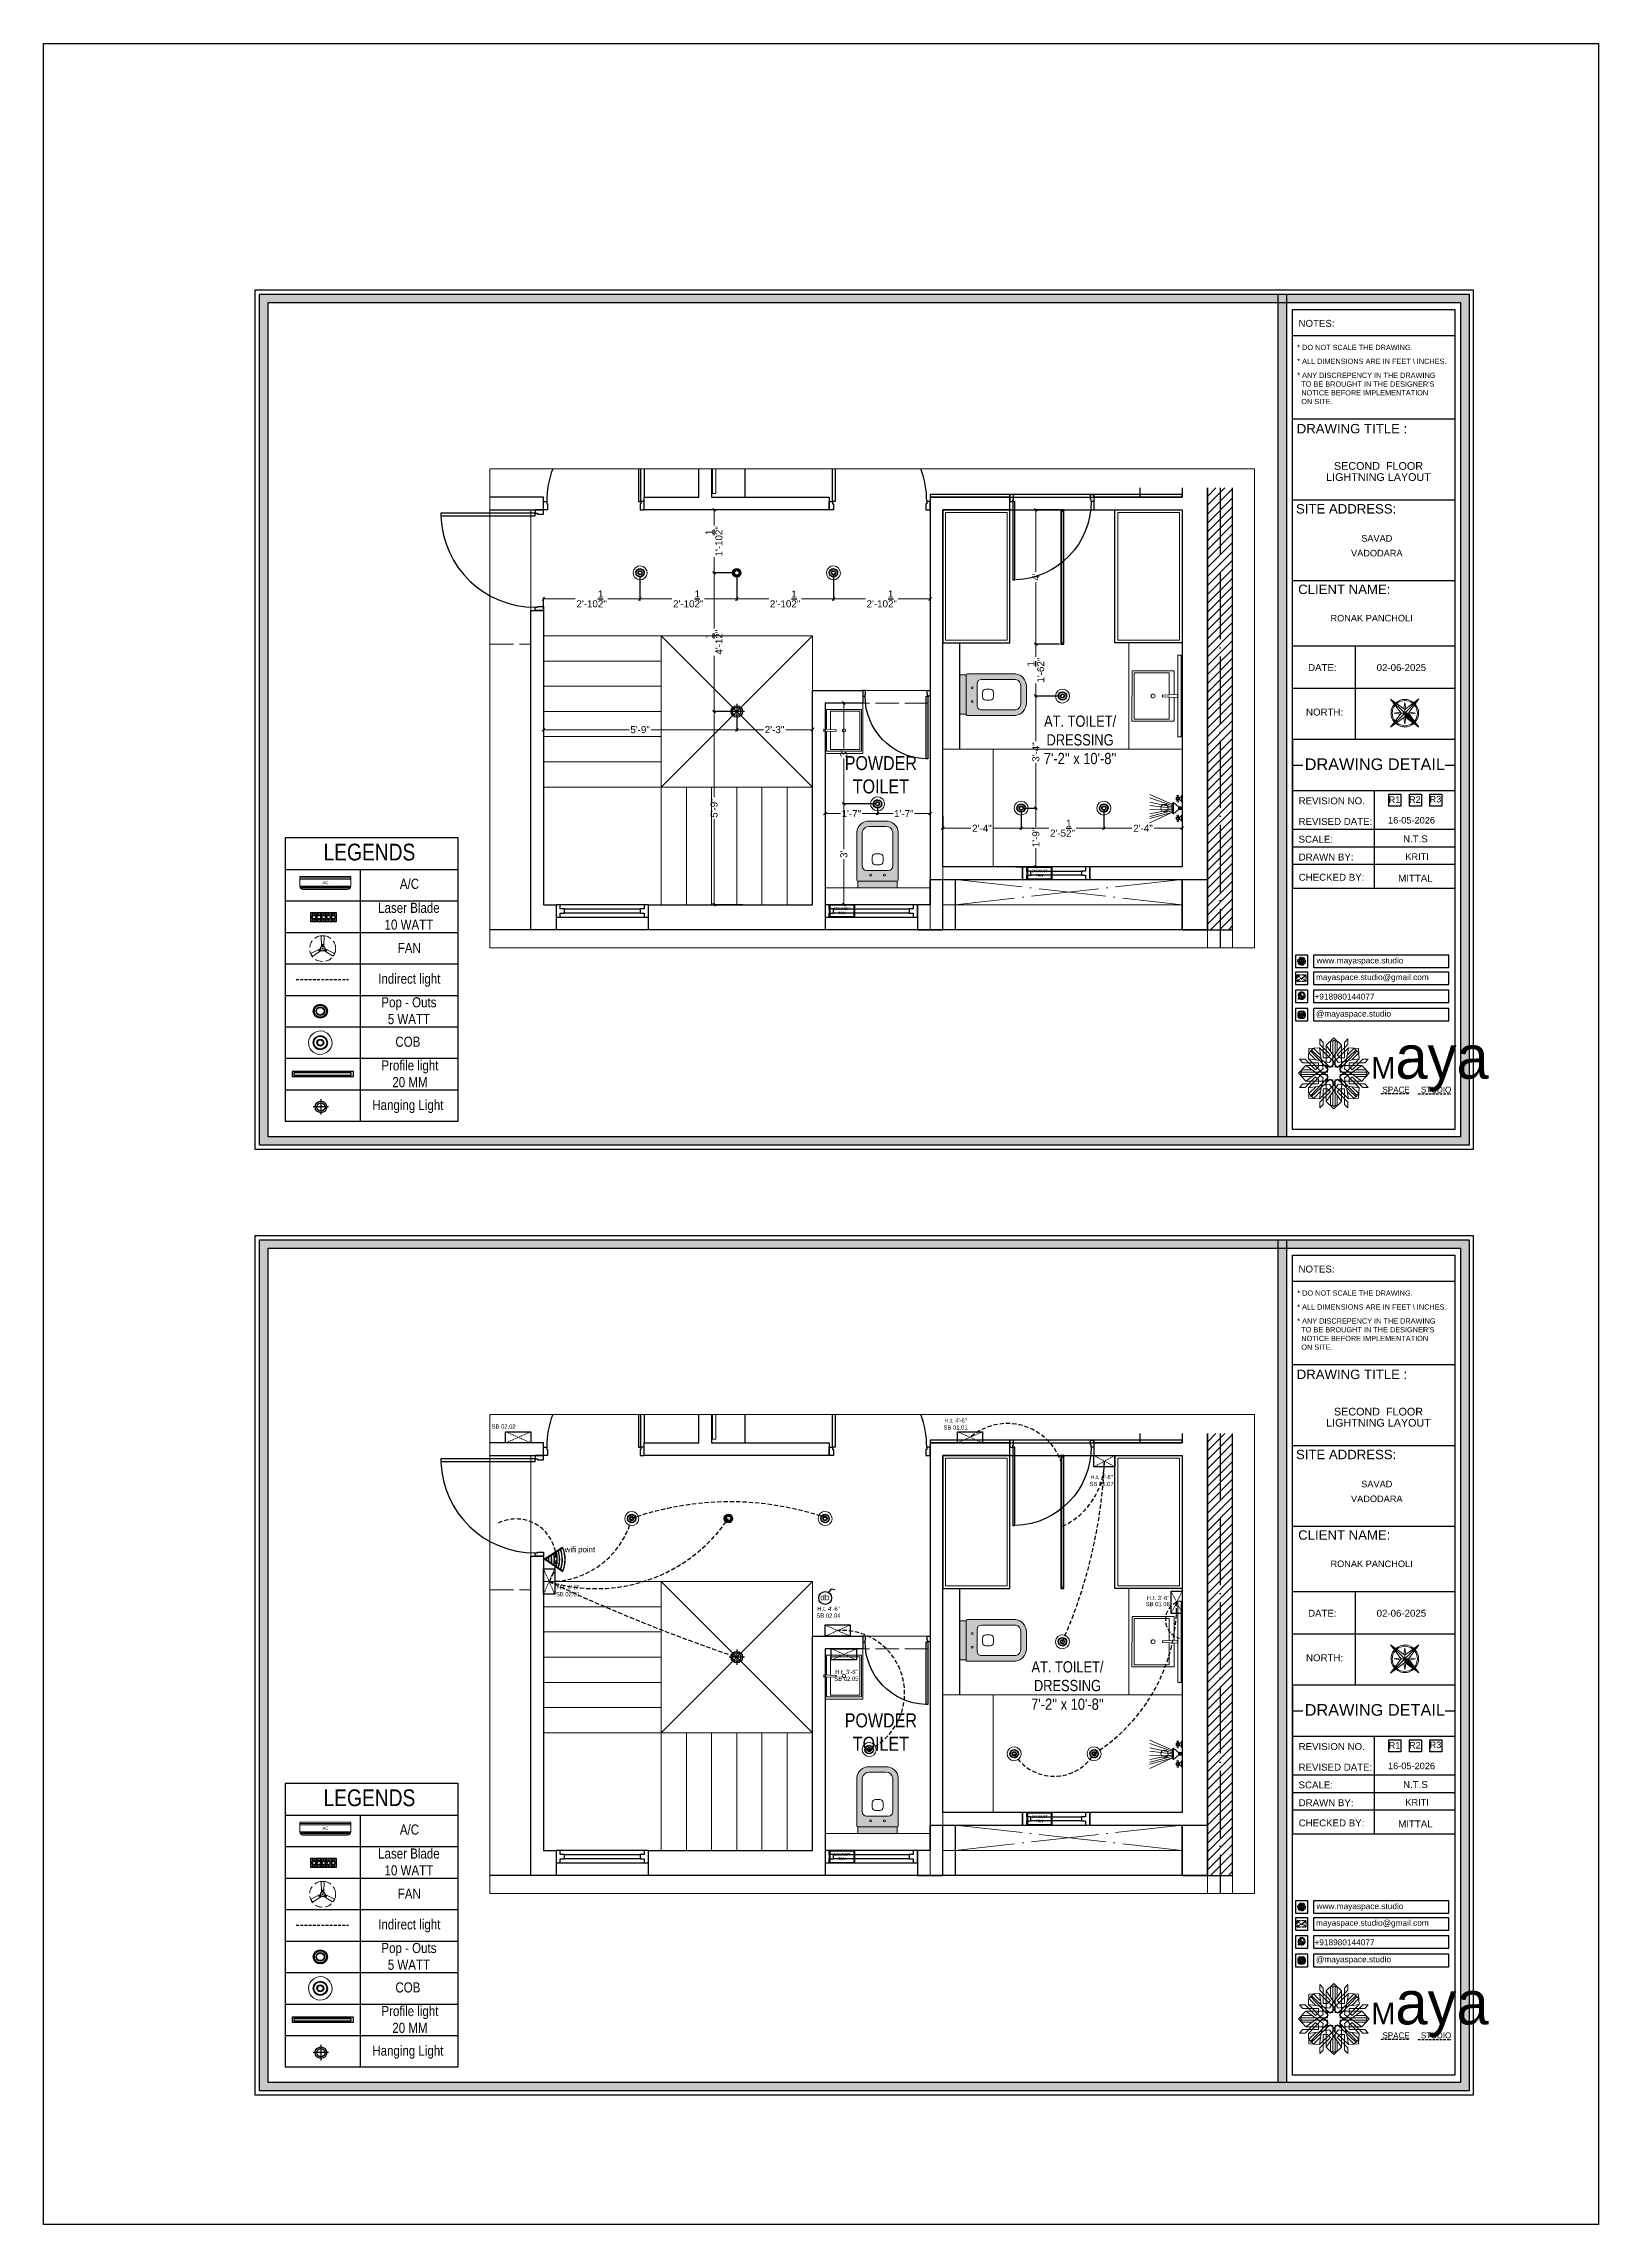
# Model space of a CAD drawing. Header units: millimetres. Extents: x 56222 to 3066687, y -650199 to -121287.
# Drawn here: x 142945 to 143500, y -176847 to -176068 of the extents above; entities that cross this region are included whole.
import ezdxf
from ezdxf.enums import TextEntityAlignment as Align

# ---------------------------------------------------------------- set-up
doc = ezdxf.new("R2010")
doc.units = ezdxf.units.MM
doc.header["$MEASUREMENT"] = 0
doc.header["$PDMODE"] = 35
for name, pattern in [('ACAD_ISO02W100', [15, 12, -3]), ('ACAD_ISO04W100', [30, 24, -3, 0, -3]), ('DASHED', [0.75, 0.5, -0.25]), ('DASHED2', [0.375, 0.25, -0.125]), ('DASHEDX2', [1.5, 1, -0.5])]:
    doc.linetypes.add(name, pattern=pattern)
doc.layers.get('Defpoints').update_dxf_attribs({"color": 220})
for name, color, linetype, lineweight in [('$TD_AUDIT_GENERATED_(A0BDF17)', 32, 'Continuous', 30), ('COLUMN', 1, 'Continuous', 30), ('dim05', 1, 'Continuous', 13), ('Dimension', 10, 'DASHEDX2', 20), ('el', 7, 'Continuous', 20), ('ELEC-wires', 1, 'DASHED2', 13), ('Electrical', 84, 'Continuous', 30), ('ELEVATION ( SPIRAL STAIR )', 250, 'Continuous', 9), ('FIRST FLOOR ( TEXT )', 7, 'Continuous', 9), ('FIRST FLOOR_( STAIR )', 251, 'Continuous', 9), ('FUR1', 22, 'Continuous', 0), ('FURNITURE', 32, 'Continuous', 9), ('furniture 1', 32, 'Continuous', 30), ('GROUND FLOOR', 7, 'Continuous', 9), ('GROUND FLOOR  ( HATCH )', 251, 'Continuous', 9), ('GROUND FLOOR  ( PLINE )', 251, 'Continuous', 30), ('Labelling', 1, 'Continuous', 25), ('Looping', 10, 'Continuous', 25), ('NAME PLATE', 7, 'Continuous', 25), ('SECOND FLOOR', 7, 'Continuous', 9), ('SECOND FLOOR  ( PLINE )', 251, 'Continuous', 30), ('SECOND FLOOR ( PLine )', 7, 'Continuous', 30), ('SECOND FLOOR ( TEXT )', 7, 'Continuous', 9), ('title block', 7, 'Continuous', 9), ('UTILITY', 48, 'Continuous', 9), ('wall', 7, 'Continuous', 30), ('X_PLOT', 1, 'Continuous', 9), ('XX~SLAB ( BEAM )~ ( DIM )', 7, 'Continuous', 9), ('XX~STR BEAM', 5, 'ACAD_ISO02W100', 9)]:
    doc.layers.add(name, color=color, linetype=linetype, lineweight=lineweight)
for name, color, linetype in [('AR DOOR', 40, 'Continuous'), ('AR ELE-5', 134, 'Continuous'), ('Labels and Texts', 8, 'Continuous')]:
    doc.layers.add(name, color=color, linetype=linetype)
doc.layers.add('XX~SLAB ( PLINE )', color=251, linetype='Continuous', plot=False)
doc.styles.add('Arial', font='arial.ttf')
doc.styles.add("Cn_BT_0'-0", font='swissc.ttf')
doc.styles.add('KATHA', font='swissc.ttf')
doc.styles.get("Standard").update_dxf_attribs({"font": 'arial.ttf', "height": 6})
doc.styles.add('style4', font='ARIALN.TTF')
doc.dimstyles.new('ISO-25', dxfattribs={"dimtxt": 2.5, "dimasz": 1, "dimexe": 0.5, "dimexo": 1, "dimtad": 0, "dimdec": 1, "dimlunit": 4, "dimtxsty": 'Standard', "dimblk": 'OBLIQUE', "dimcen": 2.5, "dimclrd": 1, "dimclre": 1, "dimclrt": 5, "dimadec": 0, "dimazin": 0, "dimtfac": 1, "dimtdec": 1, "dimtmove": 0, "dimatfit": 3, "dimfxl": 1, "dimlwd": -1, "dimarcsym": 0})

msp = doc.modelspace()

# ---------------------------------------------------------------- texts
at = {"layer": 'Electrical', "color": 5, "transparency": 33554687}
for s, height, p in [('SB 02.02', 1.5, (143105.1139, -176563.0097, 0.1256)), ('SB 01.01', 1.5, (143266.4288, -176563.3261)), ('SB 01.07', 1.5, (143318.5414, -176583.5096)), ('wifi point', 2, (143131.2246, -176607.1719, 0.0286)), ('SB 02.01', 1.5, (143128.0738, -176622.8866)), ('SB 01.08', 1.5, (143338.5999, -176626.4191)), ('SB 02.04', 1.5, (143221.0492, -176630.5223, 0.1256)), ('SB 02.05', 1.5, (143227.4385, -176653.0928, 0.1256))]:
    msp.add_text(s, height=height, dxfattribs=at).set_placement(p)
at = {"layer": 'Electrical', "color": 240, "true_color": 0xed1f24, "transparency": 33554687}
for s, p in [('H.t. 4\'-6"', (143266.741, -176560.8636)), ('H.t. 4\'-6"', (143318.8536, -176581.0472)), ('H.t. 4\'-6"', (143128.3861, -176620.4242)), ('H.t. 4\'-6"', (143221.3614, -176628.0599, 0.1256)), ('H.t. 3\'-6"', (143339.051, -176624.2213)), ('H.t. 3\'-6"', (143227.7507, -176650.6304, 0.1256))]:
    msp.add_text(s, height=1.5, dxfattribs=at).set_placement(p)
at = {"layer": 'Electrical', "color": 1, "insert": (143225.6182, -176622.2323, 0.1256), "char_height": 2.03575, "attachment_point": 3}
msp.add_mtext_dynamic_manual_height_columns('db', width=2.035749, gutter_width=0.6786, heights=[2.6009], dxfattribs=at)
at = {"layer": 'FIRST FLOOR ( TEXT )', "char_height": 4, "attachment_point": 5, "style": 'KATHA'}
for insert in [(143315.1768, -176317.0865), (143310.6738, -176654.7761)]:
    msp.add_mtext("AT. TOILET/\\PDRESSING\\P7'-2'' x 10'-8''", dxfattribs=dict(at, insert=insert))
at = {"layer": 'FUR1', "color": 1, "attachment_point": 5, "style": 'style4'}
for s, heights, insert, char_height in [('LEGENDS', [4.2916], (143061.5043, -176357.1786), 5.988), ('A/C', [4.2916], (143075.8123, -176368.4908), 3.5928), ('Laser Blade\\P10 WATT', [15.6565], (143075.6063, -176380.0609, -1.2037), 3.592802), ('FAN', [4.2916], (143075.7433, -176391.3597), 3.5928), ('Indirect light', [4.2916], (143075.7433, -176402.8811), 3.592802), ('Pop - Outs\\P5 WATT', [15.6565], (143075.6063, -176413.7903, -1.2037), 3.5928), ('COB', [4.2916], (143075.2429, -176424.8786), 3.5928), ('Profile light\\P20 MM', [14.4374], (143075.9713, -176436.3145), 3.592802), ('Hanging Light', [4.2916], (143075.2429, -176447.9761), 3.592802), ('LEGENDS', [4.2916], (143061.5043, -176694.8682), 5.988), ('A/C', [4.2916], (143075.8123, -176706.1804), 3.5928), ('Laser Blade\\P10 WATT', [15.6565], (143075.6063, -176717.7505, -1.2037), 3.592802), ('FAN', [4.2916], (143075.7433, -176729.0493), 3.5928), ('Indirect light', [4.2916], (143075.7433, -176740.5707), 3.592802), ('Pop - Outs\\P5 WATT', [15.6565], (143075.6063, -176751.4799, -1.2037), 3.5928), ('COB', [4.2916], (143075.2429, -176762.5682), 3.5928), ('Profile light\\P20 MM', [14.4374], (143075.9713, -176774.0041), 3.592802), ('Hanging Light', [4.2916], (143075.2429, -176785.6657), 3.592802)]:
    msp.add_mtext_dynamic_manual_height_columns(s, width=81.021904, gutter_width=1.1197, heights=heights, dxfattribs=dict(at, insert=insert, char_height=char_height))
at = {"layer": 'NAME PLATE', "style": 'Arial'}
for s, height, p in [('LIGHTNING LAYOUT', 2.750317, (143421.6918, -176224.5996)), ('SECOND  FLOOR', 2.750317, (143421.6918, -176220.6264)), (' SAVAD ', 2.34811, (143421.0822, -176246.2807)), ('VADODARA', 2.34811, (143421.0822, -176251.5522)), ('RONAK PANCHOLI    ', 2.34811, (143421.0479, -176274.7702)), ('16-05-2026', 2.34811, (143433.4759, -176346.9347)), ('KRITI', 2.34811, (143435.4762, -176359.9528)), ('SECOND  FLOOR', 2.750317, (143421.6918, -176558.316)), ('LIGHTNING LAYOUT', 2.750317, (143421.6918, -176562.2892)), (' SAVAD ', 2.34811, (143421.0822, -176583.9703)), ('VADODARA', 2.34811, (143421.0822, -176589.2418)), ('RONAK PANCHOLI    ', 2.34811, (143421.0479, -176612.4599)), ('16-05-2026', 2.34811, (143433.4759, -176684.6243)), ('KRITI', 2.34811, (143435.4762, -176697.6424))]:
    msp.add_text(s, height=height, dxfattribs=at).set_placement(p, align=Align.CENTER)
at = {"layer": 'NAME PLATE', "color": 1, "char_height": 2.34811, "width": 3.230741, "attachment_point": 2, "style": 'Arial'}
for insert in [(143427.3998, -176337.259, 0), (143427.3998, -176674.9486, 0)]:
    msp.add_mtext('R1', dxfattribs=dict(at, insert=insert))
at = {"layer": 'NAME PLATE', "char_height": 2.34811, "width": 3.230741, "attachment_point": 2, "style": 'Arial'}
for s, insert in [('R2', (143434.6714, -176337.2074, 0)), ('R3', (143442.0129, -176337.064, 0)), ('R2', (143434.6714, -176674.897, 0)), ('R3', (143442.0129, -176674.7536, 0))]:
    msp.add_mtext(s, dxfattribs=dict(at, insert=insert))
at = {"layer": 'SECOND FLOOR ( TEXT )', "char_height": 5, "attachment_point": 5, "style": "Cn_BT_0'-0"}
for insert in [(143244.0528, -176329.5526), (143244.0528, -176671.3903)]:
    msp.add_mtext('POWDER\\PTOILET', dxfattribs=dict(at, insert=insert))

# ---------------------------------------------------------------- blocks, each defined once
blk = doc.blocks.new('A$C3EC62B37')
at = {"layer": 'FURNITURE', "lineweight": 30, "ltscale": 0.25, "true_color": 0xffffff}
h = blk.add_hatch(color=7, dxfattribs=at)
h.dxf.hatch_style = 1
h.paths.add_polyline_path([(-12.22, 0), (-12.22, 2.35), (-26.26, 2.35), (-26.26, 0)])
h.paths.add_polyline_path([(-26.26, 2.35), (-12.22, 2.35, 0.414214), (-11.83, 2.74), (-11.83, 19.96, 0.388639), (-16.24, 23.87), (-22.38, 23.87, 0.379499), (-26.65, 19.96), (-26.65, 2.74, 0.414214)])
h.paths.add_polyline_path([(-15.35, 6.26), (-23.13, 6.26, -0.414214), (-24.7, 7.83), (-24.7, 19.96, -0.349567), (-22.37, 21.91), (-16.24, 21.91, -0.364948), (-13.78, 19.96), (-13.78, 7.83, -0.414214)], flags=16)
h.paths.add_polyline_path([(-18.46, 8.22), (-20.02, 8.22, -0.414214), (-21.2, 9.39), (-21.2, 10.96, -0.414214), (-20.02, 12.13), (-18.46, 12.13, -0.414214), (-17.28, 10.96), (-17.28, 9.39, -0.414214)], flags=0)
h.paths.add_polyline_path([(-22.06, 4.53, -1), (-21.27, 4.53, -1)], flags=16)
at = {"layer": 'FURNITURE', "color": 0, "linetype": 'ByBlock', "lineweight": -2}
for p, q in [((-22.24, 23.87), (-16.24, 23.87)), ((-26.65, 2.74), (-26.65, 19.96)), ((-24.7, 7.83), (-24.7, 19.96)), ((-22.24, 21.91), (-16.24, 21.91)), ((-13.78, 7.83), (-13.78, 19.96)), ((-11.83, 2.74), (-11.83, 19.96)), ((-21.2, 9.39), (-21.2, 10.96)), ((-20.02, 12.13), (-18.46, 12.13)), ((-20.02, 8.22), (-18.46, 8.22)), ((-17.28, 9.39), (-17.28, 10.96)), ((-26.26, 2.35), (-12.22, 2.35)), ((-26.26, 2.35), (-26.26, 0)), ((-26.26, 0), (-12.22, 0)), ((-26.26, 0), (-12.22, 0)), ((-23.13, 6.26), (-15.35, 6.26)), ((-12.22, 2.35), (-12.22, 0))]:
    blk.add_line(p, q, dxfattribs=at)
for centre in [(-21.66, 4.53), (-16.81, 4.53)]:
    blk.add_circle(centre, 0.391, dxfattribs=at)
for centre, radius, start, end in [((-22.31, 19.5), 4.37, 89.08725, 174.03952), ((-16.17, 19.5), 4.37, 5.96048, 90.91275), ((-22.31, 19.48), 2.44, 88.43702, 168.63483), ((-16.17, 19.48), 2.44, 11.36517, 91.56298), ((-23.13, 7.83), 1.57, 180, 270), ((-20.02, 10.96), 1.17, 90, 180), ((-20.02, 9.39), 1.17, 180, 270), ((-18.46, 10.96), 1.17, 0, 90), ((-18.46, 9.39), 1.17, 270, 0), ((-15.35, 7.83), 1.57, 270, 0), ((-26.26, 2.74), 0.391, 180, 270), ((-12.22, 2.74), 0.391, 270, 0)]:
    blk.add_arc(centre, radius, start, end, dxfattribs=at)
blk = doc.blocks.new('*U356')
for points in [[(-40, 0), (0, 0), (0, 30), (10, 30), (10, 100), (-40, 100)], [(0, 0), (0, -1120), (30, -1120), (30, 0)], [(1160, 0), (1120, 0), (1120, 30), (1110, 30), (1110, 100), (1160, 100)]]:
    blk.add_lwpolyline(points, close=True)
at = {"layer": 'AR ELE-5', "linetype": 'ByBlock', "ltscale": 15}
blk.add_arc((-2, 1), 1122, 272.373, 359.9653, dxfattribs=at)
blk = doc.blocks.new('*U255')
for points in [[(0, 0), (0, 1120), (-30, 1120), (-30, 0)], [(40, 0), (0, 0), (0, -30), (-10, -30), (-10, -100), (40, -100)], [(-1160, 0), (-1120, 0), (-1120, -30), (-1110, -30), (-1110, -100), (-1160, -100)]]:
    blk.add_lwpolyline(points, close=True)
at = {"layer": 'AR ELE-5', "linetype": 'ByBlock', "ltscale": 15}
blk.add_arc((2, -1), 1122, 92.373, 179.9653, dxfattribs=at)
blk = doc.blocks.new('*U354')
for points in [[(-1160, 0), (-1120, 0), (-1120, 30), (-1110, 30), (-1110, 100), (-1160, 100)], [(0, 0), (0, -1120), (-30, -1120), (-30, 0)], [(40, 0), (0, 0), (0, 30), (-10, 30), (-10, 100), (40, 100)]]:
    blk.add_lwpolyline(points, close=True)
at = {"layer": 'AR ELE-5', "linetype": 'ByBlock', "ltscale": 15}
blk.add_arc((2, 1), 1122, 180.0347, 267.627, dxfattribs=at)
blk = doc.blocks.new('A$C07311617')
at = {"layer": 'UTILITY'}
h = blk.add_hatch(color=7, dxfattribs=at)
h.paths.add_polyline_path([(-3.13, 2.02), (-3.13, 0), (-3.74, 0), (-3.74, 0.46), (-3.74, 1.42)])
h.paths.add_polyline_path([(-3.13, 0), (-3.13, -0.46), (-3.13, -2.02), (-3.74, -1.59), (-3.74, -0.46), (-3.74, 0)])
h = blk.add_hatch(color=7, dxfattribs=at)
h.paths.add_polyline_path([(0, 0.46), (0, 0), (-1.35, 0), (-1.35, 0.46)])
h.paths.add_polyline_path([(0, 0), (0, -0.46), (-1.35, -0.46), (-1.35, 0)])
at = {"layer": 'UTILITY', "color": 7}
for p, q in [((-3.74, 1.42), (-11.52, 4.9)), ((-3.74, 0.94), (-11.52, 3.66)), ((-3.74, 0.46), (-11.52, 2.15)), ((-3.74, 0), (-11.52, 0.93)), ((-3.13, 2.02), (-3.74, 1.42)), ((-3.13, -0.46), (-3.13, 2.02)), ((-1.35, 0.46), (-3.13, 2.02)), ((-3.13, 0.46), (-3.13, 1.42)), ((-1.74, 3.79), (-1.74, 4.05)), ((-1.74, 2.99), (-1.74, 2.72)), ((-1.47, 3.79), (-1.47, 4.05)), ((-1.47, 2.99), (-1.47, 2.72)), ((-1.35, -0.46), (-1.35, 0.46)), ((-1.35, 0.46), (0, 0.46)), ((-0.8, 3.9), (-0.8, 2.88)), ((-0.27, 2.44), (-0.27, 4.33)), ((0, -0.46), (0, 0.46)), ((-3.74, -0.46), (-11.62, -0.61)), ((-3.74, -0.46), (-11.57, -2.09)), ((-3.74, -1.03), (-11.52, -2.96)), ((-3.74, -1.59), (-11.52, -5.3)), ((-3.74, -1.59), (-11.52, -3.73)), ((-3.74, -1.59), (-3.13, -2.02)), ((-3.13, -0.46), (-3.13, -2.02)), ((-1.35, -0.46), (-3.13, -2.02)), ((-1.74, -3.22), (-1.74, -2.95)), ((-1.74, -4.02), (-1.74, -4.29)), ((-1.47, -3.22), (-1.47, -2.95)), ((-1.47, -4.02), (-1.47, -4.29)), ((-1.35, -0.46), (0, -0.46)), ((-0.8, -4.13), (-0.8, -3.11)), ((-0.27, -2.68), (-0.27, -4.56))]:
    blk.add_line(p, q, dxfattribs=at)
for points in [[(-1.35, 0.46), (-3.13, 2.02)], [(-3.13, -2.02), (-1.35, -0.46)]]:
    blk.add_lwpolyline(points, dxfattribs=at)
for points in [[(-1.07, 2.99), (-2.14, 2.99), (-2.14, 3.79), (-1.07, 3.79)], [(-1.07, -3.22), (-2.14, -3.22), (-2.14, -4.02), (-1.07, -4.02)]]:
    blk.add_lwpolyline(points, close=True, dxfattribs=at)
for centre, radius in [((-6.31, 0), 1.33), ((-1.6, 4.32), 0.298), ((-1.6, 3.39), 0.298), ((-1.6, 2.45), 0.298), ((-1.6, -2.69), 0.298), ((-1.6, -3.62), 0.298), ((-1.6, -4.55), 0.298)]:
    blk.add_circle(centre, radius, dxfattribs=at)
for centre, start, end in [((-1.47, 5.26), 285.25514, 344.74494), ((-1.47, 1.52), 15.25506, 74.74486), ((-1.47, -1.75), 285.25514, 344.74494), ((-1.47, -5.49), 15.25506, 74.74486)]:
    blk.add_arc(centre, 1.52, start, end, dxfattribs=at)
blk = doc.blocks.new('6616')
at = {"color": 242, "linetype": 'DASHED', "true_color": 0xcd2027}
for p, q in [((386784.79, -36915.77), (386775.78, -36911.78)), ((386784.79, -36911.78), (386775.78, -36915.77))]:
    blk.add_line(p, q, dxfattribs=at)
at = {"layer": 'ELEC-wires', "color": 5, "linetype": 'ByBlock', "lineweight": 30, "ltscale": 4}
blk.add_lwpolyline([(386775.78, -36911.78), (386784.79, -36911.78), (386784.79, -36915.77), (386775.78, -36915.77)], close=True, dxfattribs=at)
blk = doc.blocks.new('A$C1B9B2090')
at = {"layer": 'Electrical', "ltscale": 10}
blk.add_line((0, 4.97), (10.08, 4.97), dxfattribs=at)
at = {"layer": 'Electrical', "ltscale": 2}
for points in [[(0, 0), (10.08, 0), (10.08, 4.97), (0, 4.97)], [(0.25, 0.25), (9.83, 0.25), (9.83, 4.72), (0.25, 4.72)]]:
    blk.add_lwpolyline(points, close=True, dxfattribs=at)
at = {"layer": 'Electrical', "ltscale": 2, "insert": (1.5, 3.92), "char_height": 1.05, "width": 7.1646, "attachment_point": 1}
blk.add_mtext('\\pxqc;{\\fMalgun Gothic|b1|i0|c0|p34;\\W5.565;\\C0;\\W1;EXHAUST \\P\\W7.7995;\\W1;FAN}', dxfattribs=at)
blk = doc.blocks.new('WIFI')
at = {"layer": '$TD_AUDIT_GENERATED_(A0BDF17)', "lineweight": 13, "true_color": 0xc7c8ca}
h = blk.add_hatch(color=9, dxfattribs=at)
h.dxf.hatch_style = 1
h.paths.add_polyline_path([(3320075.15, -510037.5), (3320075.24, -510037.64, -0.206837), (3320083.72, -510037.64), (3320083.82, -510037.5, 0.208331)])
h.paths.add_polyline_path([(3320075.66, -510038.29), (3320075.76, -510038.44, -0.179121), (3320083.18, -510038.42), (3320083.28, -510038.28, 0.181041)])
h.paths.add_polyline_path([(3320076.19, -510039.11), (3320076.29, -510039.25, -0.151306), (3320082.61, -510039.23), (3320082.71, -510039.09, 0.153663)])
h.paths.add_polyline_path([(3320076.65, -510039.81), (3320076.74, -510039.95, -0.127939), (3320082.13, -510039.93), (3320082.23, -510039.78, 0.130675)])
h.paths.add_polyline_path([(3320077.21, -510040.67), (3320077.31, -510040.82, -0.099586), (3320081.53, -510040.79), (3320081.63, -510040.64, 0.102799)])
h.paths.add_polyline_path([(3320077.79, -510041.56), (3320077.89, -510041.71, -0.070714), (3320080.9, -510041.69), (3320081.01, -510041.54, 0.074439)])
h.paths.add_polyline_path([(3320080.36, -510042.46, 0.045415), (3320078.39, -510042.48), (3320078.5, -510042.64, -0.041129), (3320080.25, -510042.62)])
at = {"layer": '$TD_AUDIT_GENERATED_(A0BDF17)', "color": 5, "lineweight": 53}
for q in [(3320075.15, -510037.5), (3320083.82, -510037.5)]:
    blk.add_line((3320079.34, -510043.93), q, dxfattribs=at)
at = {"layer": '$TD_AUDIT_GENERATED_(A0BDF17)', "lineweight": 13}
for centre, radius, start, end in [((3320079.48, -510047.46), 10.86, 66.46363, 113.53637), ((3320079.48, -510048.46), 10.86, 69.55506, 110.60197), ((3320079.48, -510048.46), 10.69, 69.78387, 110.40453), ((3320079.48, -510049.45), 10.86, 72.69008, 107.63381), ((3320079.48, -510049.45), 10.69, 72.97163, 107.38737), ((3320079.48, -510050.29), 10.86, 75.34618, 105.12593), ((3320079.48, -510051.29), 10.86, 78.59293, 102.07024), ((3320079.48, -510051.29), 10.69, 78.97936, 101.72777), ((3320079.48, -510052.28), 10.86, 81.9217, 98.95047), ((3320079.48, -510052.28), 10.69, 82.37146, 98.55092), ((3320079.48, -510053.28), 10.86, 85.35127, 95.7524), ((3320079.48, -510053.28), 10.69, 85.87047, 95.2913)]:
    blk.add_arc(centre, radius, start, end, dxfattribs=at)
at = {"layer": '$TD_AUDIT_GENERATED_(A0BDF17)', "color": 252, "lineweight": 13, "true_color": 0x939598}
blk.add_arc((3320079.48, -510047.46), 10.69, 66.64186, 113.38626, dxfattribs=at)
at = {"layer": 'Labels and Texts', "lineweight": 13}
blk.add_arc((3320079.48, -510050.29), 10.69, 75.6739, 104.83698, dxfattribs=at)
blk = doc.blocks.new('e')
at = {"layer": 'Electrical', "color": 5, "lineweight": 5, "ltscale": 8}
blk.add_ellipse((3359159.59, -519086.24), major_axis=(1.69, -1.84), ratio=1, start_param=-0.785398, end_param=5.497787, dxfattribs=at)
at = {"layer": 'Electrical', "color": 5, "ltscale": 8}
for major_axis, start_param, end_param in [((1.02, -1.1), -0.785398, 5.497787), ((-1.01, -0.93), 0.785398, 7.068583), ((-0.544, -0.501), 0.785398, 7.068583), ((-0.453, -0.417), 0.785398, 7.068583)]:
    blk.add_ellipse((3359159.59, -519086.24), major_axis=major_axis, ratio=1, start_param=start_param, end_param=end_param, dxfattribs=at)
blk = doc.blocks.new('3we')
at = {"layer": 'Electrical', "color": 18, "ltscale": 8, "true_color": 0x000000}
for radius in [1.5, 1.3, 0.904, 0.804]:
    blk.add_circle((56069.75, 46700.94), radius, dxfattribs=at)
blk = doc.blocks.new('FSFSF')
at = {"color": 42, "lineweight": 5, "true_color": 0xe0ac11}
for p, q in [((28593.2, 131.5), (28593.5, 137.7)), ((28593.4, 135), (28594.6, 136.1)), ((28593.4, 135), (28597.6, 130.8)), ((28599.8, 138.1), (28593.5, 137.7)), ((28595.1, 136.7), (28594.5, 136.7)), ((28594.6, 136.1), (28594.6, 136.7)), ((28605.2, 125), (28594.6, 136.1)), ((28596.2, 137.9), (28595.1, 136.7)), ((28606.3, 126.1), (28595.1, 136.7)), ((28596.2, 137.9), (28600.5, 133.6)), ((28599.8, 138.1), (28608.6, 129.6)), ((28601, 130), (28599.8, 138.1)), ((28600, 143.5), (28600, 140.2)), ((28602.1, 141.4), (28600, 143.5)), ((28606.5, 133.8), (28600, 140.2)), ((28602.1, 141.4), (28602.1, 132)), ((28603.9, 139.7), (28608.6, 144.1)), ((28603.9, 126.6), (28603.9, 139.7)), ((28603.9, 139.7), (28608.6, 133)), ((28606.5, 133.8), (28604.7, 132)), ((28605.9, 129.2), (28608.6, 133)), ((28607.9, 142.2), (28606.6, 142.2)), ((28606.6, 142.2), (28606.6, 135.8)), ((28607.9, 142.2), (28608.6, 142.8)), ((28607.9, 142.2), (28607.9, 126.6)), ((28613.3, 139.7), (28608.6, 144.1)), ((28609.3, 142.2), (28608.6, 142.8)), ((28613.3, 139.7), (28608.6, 133)), ((28617.4, 138.1), (28608.6, 129.6)), ((28611.3, 129.2), (28608.6, 133)), ((28609.3, 142.2), (28609.3, 126.6)), ((28609.3, 142.2), (28610.6, 142.2)), ((28610.6, 142.2), (28610.6, 135.8)), ((28610.7, 133.8), (28617.1, 140.2)), ((28610.7, 133.8), (28612.4, 132)), ((28610.9, 126.1), (28622, 136.7)), ((28612, 125), (28622.6, 136.1)), ((28613.3, 126.6), (28613.3, 139.7)), ((28615, 141.4), (28617.1, 143.5)), ((28615, 141.4), (28615, 132)), ((28616.1, 130), (28617.4, 138.1)), ((28620.9, 137.9), (28616.7, 133.6)), ((28617.1, 143.5), (28617.1, 140.2)), ((28617.4, 138.1), (28623.6, 137.7)), ((28623.8, 135), (28619.6, 130.8)), ((28620.9, 137.9), (28622, 136.7)), ((28622, 136.7), (28622.6, 136.7)), ((28622.6, 136.1), (28622.6, 136.7)), ((28623.8, 135), (28622.6, 136.1)), ((28624, 131.5), (28623.6, 137.7)), ((28591.6, 127.4), (28587.2, 122.7)), ((28591.6, 117.9), (28587.2, 122.7)), ((28587.7, 131.2), (28591.1, 131.2)), ((28589.8, 129.1), (28587.7, 131.2)), ((28589, 123.3), (28588.4, 122.7)), ((28589, 122), (28588.4, 122.7)), ((28589, 123.3), (28589, 124.7)), ((28589, 124.7), (28595.4, 124.7)), ((28589, 123.3), (28604.7, 123.3)), ((28589, 122), (28604.7, 122)), ((28589, 122), (28589, 120.7)), ((28589, 120.7), (28595.4, 120.7)), ((28589.8, 129.1), (28599.3, 129.1)), ((28597.5, 124.8), (28591.1, 131.2)), ((28597.5, 120.5), (28591.1, 114.1)), ((28604.7, 127.4), (28591.6, 127.4)), ((28591.6, 127.4), (28598.2, 122.7)), ((28591.6, 117.9), (28598.2, 122.7)), ((28593.2, 131.5), (28601.7, 122.7)), ((28601.2, 130.2), (28593.2, 131.5)), ((28593.2, 113.9), (28601.7, 122.7)), ((28605.2, 120.4), (28594.6, 109.2)), ((28597.5, 124.8), (28599.3, 126.5)), ((28597.5, 120.5), (28599.3, 118.8)), ((28602.1, 125.4), (28598.2, 122.7)), ((28602.1, 119.9), (28598.2, 122.7)), ((28599.3, 126.5), (28599.3, 129.1)), ((28605.9, 129.2), (28601, 130)), ((28602.1, 125.4), (28601.2, 130.2)), ((28602.1, 119.9), (28601.2, 115.1)), ((28602.3, 123.3), (28601.7, 122.7)), ((28602.3, 122), (28601.7, 122.7)), ((28604.7, 132), (28602.1, 132)), ((28602.3, 123.3), (28603, 122.7)), ((28602.3, 122), (28603, 122.7)), ((28605.2, 125), (28603, 122.7)), ((28605.2, 120.4), (28603, 122.7)), ((28603.7, 126.5), (28603.7, 127.4)), ((28604.7, 126.5), (28603.7, 126.5)), ((28604.7, 127.6), (28603.9, 127.6)), ((28607.9, 126.6), (28603.9, 126.6)), ((28604.7, 126.6), (28604.7, 127.6)), ((28604.7, 123.3), (28604.7, 127.4)), ((28604.7, 122), (28604.7, 117.9)), ((28606.3, 126.1), (28608.6, 128.3)), ((28607.9, 128.9), (28608.6, 129.6)), ((28607.9, 128.9), (28608.6, 128.3)), ((28609.3, 128.9), (28608.6, 129.6)), ((28609.3, 128.9), (28608.6, 128.3)), ((28610.9, 126.1), (28608.6, 128.3)), ((28609.3, 126.6), (28613.3, 126.6)), ((28611.3, 129.2), (28616.1, 130)), ((28612, 125), (28614.2, 122.7)), ((28612, 120.4), (28614.2, 122.7)), ((28612, 120.4), (28622.6, 109.2)), ((28612.4, 132), (28615, 132)), ((28612.5, 126.6), (28612.5, 127.6)), ((28612.5, 127.6), (28613.3, 127.6)), ((28612.5, 123.3), (28612.5, 127.4)), ((28612.5, 127.4), (28625.6, 127.4)), ((28612.5, 126.5), (28613.5, 126.5)), ((28628.2, 123.3), (28612.5, 123.3)), ((28612.5, 122), (28612.5, 117.9)), ((28628.2, 122), (28612.5, 122)), ((28613.5, 126.5), (28613.5, 127.4)), ((28614.9, 123.3), (28614.2, 122.7)), ((28614.9, 122), (28614.2, 122.7)), ((28614.9, 123.3), (28615.5, 122.7)), ((28614.9, 122), (28615.5, 122.7)), ((28615.1, 125.4), (28615.9, 130.2)), ((28615.1, 125.4), (28619, 122.7)), ((28615.1, 119.9), (28619, 122.7)), ((28615.1, 119.9), (28615.9, 115.1)), ((28624, 131.5), (28615.5, 122.7)), ((28624, 113.9), (28615.5, 122.7)), ((28615.9, 130.2), (28624, 131.5)), ((28627.3, 129.1), (28617.9, 129.1)), ((28617.9, 126.5), (28617.9, 129.1)), ((28619.7, 124.8), (28617.9, 126.5)), ((28619.7, 120.5), (28617.9, 118.8)), ((28625.6, 127.4), (28619, 122.7)), ((28625.6, 117.9), (28619, 122.7)), ((28619.7, 124.8), (28626.1, 131.2)), ((28619.7, 120.5), (28626.1, 114.1)), ((28628.2, 124.7), (28621.8, 124.7)), ((28628.2, 120.7), (28621.8, 120.7)), ((28625.6, 127.4), (28630, 122.7)), ((28625.6, 117.9), (28630, 122.7)), ((28629.5, 131.2), (28626.1, 131.2)), ((28627.3, 129.1), (28629.5, 131.2)), ((28628.2, 123.3), (28628.2, 124.7)), ((28628.2, 123.3), (28628.8, 122.7)), ((28628.2, 122), (28628.8, 122.7)), ((28628.2, 122), (28628.2, 120.7)), ((28589.8, 116.2), (28587.7, 114.1)), ((28587.7, 114.1), (28591.1, 114.1)), ((28589.8, 116.2), (28599.3, 116.2)), ((28604.7, 117.9), (28591.6, 117.9)), ((28601.2, 115.1), (28593.2, 113.9)), ((28593.2, 113.9), (28593.5, 107.6)), ((28593.4, 110.3), (28597.6, 114.5)), ((28593.4, 110.3), (28594.6, 109.2)), ((28599.8, 107.2), (28593.5, 107.5)), ((28595.1, 108.5), (28594.5, 108.5)), ((28594.6, 109.2), (28594.6, 108.6)), ((28606.3, 119.1), (28595.1, 108.5)), ((28596.2, 107.4), (28595.1, 108.5)), ((28596.2, 107.4), (28600.5, 111.6)), ((28599.3, 118.8), (28599.3, 116.2)), ((28599.8, 107.2), (28608.6, 115.7)), ((28601, 115.2), (28599.8, 107.2)), ((28606.5, 111.5), (28600, 105.1)), ((28605.9, 116), (28601, 115.2)), ((28602.1, 103.8), (28602.1, 113.3)), ((28604.7, 113.3), (28602.1, 113.3)), ((28604.7, 118.8), (28603.7, 118.8)), ((28603.7, 118.8), (28603.7, 117.9)), ((28607.9, 118.6), (28603.9, 118.6)), ((28603.9, 118.6), (28603.9, 105.5)), ((28604.7, 117.7), (28603.9, 117.7)), ((28603.9, 105.5), (28608.6, 112.2)), ((28604.7, 118.6), (28604.7, 117.7)), ((28606.5, 111.5), (28604.7, 113.3)), ((28605.9, 116), (28608.6, 112.2)), ((28606.3, 119.1), (28608.6, 117)), ((28606.6, 103), (28606.6, 109.4)), ((28607.9, 103), (28607.9, 118.6)), ((28607.9, 116.3), (28608.6, 117)), ((28607.9, 116.3), (28608.6, 115.7)), ((28610.9, 119.1), (28608.6, 117)), ((28609.3, 116.3), (28608.6, 117)), ((28609.3, 116.3), (28608.6, 115.7)), ((28611.3, 116), (28608.6, 112.2)), ((28617.4, 107.2), (28608.6, 115.7)), ((28613.3, 105.5), (28608.6, 112.2)), ((28609.3, 118.6), (28613.3, 118.6)), ((28609.3, 103), (28609.3, 118.6)), ((28610.6, 103), (28610.6, 109.4)), ((28610.7, 111.5), (28612.4, 113.3)), ((28610.7, 111.5), (28617.1, 105.1)), ((28610.9, 119.1), (28622, 108.5)), ((28611.3, 116), (28616.1, 115.2)), ((28612.4, 113.3), (28615, 113.3)), ((28612.5, 118.8), (28613.5, 118.8)), ((28612.5, 118.6), (28612.5, 117.7)), ((28612.5, 117.9), (28625.6, 117.9)), ((28612.5, 117.7), (28613.3, 117.7)), ((28613.3, 118.6), (28613.3, 105.5)), ((28613.5, 118.8), (28613.5, 117.9)), ((28615, 103.8), (28615, 113.3)), ((28615.9, 115.1), (28624, 113.9)), ((28616.1, 115.2), (28617.4, 107.2)), ((28620.9, 107.4), (28616.7, 111.6)), ((28617.4, 107.2), (28623.6, 107.5)), ((28617.9, 118.8), (28617.9, 116.2)), ((28627.3, 116.2), (28617.9, 116.2)), ((28623.8, 110.3), (28619.6, 114.5)), ((28620.9, 107.4), (28622, 108.5)), ((28622, 108.5), (28622.6, 108.5)), ((28623.8, 110.3), (28622.6, 109.2)), ((28622.6, 109.2), (28622.6, 108.6)), ((28624, 113.9), (28623.6, 107.6)), ((28629.5, 114.1), (28626.1, 114.1)), ((28627.3, 116.2), (28629.5, 114.1)), ((28600, 101.7), (28600, 105.1)), ((28602.1, 103.8), (28600, 101.7)), ((28603.9, 105.5), (28608.6, 101.1)), ((28607.9, 103), (28606.6, 103)), ((28607.9, 103), (28608.6, 102.4)), ((28613.3, 105.5), (28608.6, 101.1)), ((28609.3, 103), (28608.6, 102.4)), ((28609.3, 103), (28610.6, 103)), ((28615, 103.8), (28617.1, 101.7)), ((28617.1, 101.7), (28617.1, 105.1))]:
    blk.add_line(p, q, dxfattribs=at)
blk = doc.blocks.new('hgwg')
at = {"layer": 'Dimension', "true_color": 0xd39e00}
h = blk.add_hatch(color=42, dxfattribs=at)
h.dxf.hatch_style = 1
h.paths.add_polyline_path([(27505.71, 45.05), (27494.27, 45.05), (27494.27, 44.9), (27505.71, 44.9)])
h = blk.add_hatch(color=42, dxfattribs=at)
h.dxf.hatch_style = 1
h.paths.add_polyline_path([(27523.3, 44.9), (27509.68, 44.9), (27509.68, 44.75), (27523.3, 44.75)])
at = {"layer": 'Dimension', "color": 42, "true_color": 0xd39e00}
for p, q in [((27494.27, 45.05), (27505.71, 45.05)), ((27494.27, 44.9), (27494.27, 45.05)), ((27494.27, 44.9), (27505.71, 44.9)), ((27505.71, 45.05), (27505.71, 44.9)), ((27509.68, 44.9), (27523.3, 44.9)), ((27509.68, 44.9), (27509.68, 44.75)), ((27509.68, 44.75), (27523.3, 44.75)), ((27523.3, 44.75), (27523.3, 44.9))]:
    blk.add_line(p, q, dxfattribs=at)
at = {"layer": 'Dimension', "color": 42, "true_color": 0xd39e00, "attachment_point": 1}
for s, width, insert, char_height in [('{\\fCinzel|b0|i0|c0|p2;\\H1.5x;M\\fAmsterdam One|b0|i0|c0|p2;\\H2x;aya}', 85.3277, (27490.17, 69.17), 6), ('{\\fCinzel|b0|i0|c0|p0;SPACE     STUDIO}', 66.129, (27494.83, 47.86), 2.5)]:
    blk.add_mtext_dynamic_manual_height_columns(s, width=width, gutter_width=30, heights=[0], dxfattribs=dict(at, insert=insert, char_height=char_height))
blk = doc.blocks.new('QEGW4TG')
at = {"layer": 'Dimension', "true_color": 0x000000}
h = blk.add_hatch(color=18, dxfattribs=at)
h.dxf.hatch_style = 1
h.paths.add_polyline_path([(2.69, 1.93, 0.170513), (2.95, 1.97, 0.190337), (3.11, 2.18, 0.316231), (3.07, 2.28), (2.79, 2.37, 0.273721), (2.69, 2.34, 0.040749), (2.63, 2.27, -0.441282), (2.53, 2.25, -0.11828), (2.06, 2.64, -0.441282), (2.07, 2.74, 0.040749), (2.13, 2.81, 0.290083), (2.14, 2.92), (2.01, 3.18, 0.316231), (1.91, 3.2, 0.190337), (1.73, 3, 0.170513), (1.72, 2.74, 0.252784)], flags=0)
h.paths.add_polyline_path([(1.19, 1.98), (1.03, 1.3, 0.550912), (1.11, 1.23), (1.75, 1.39, 6.344125)])
h.paths.add_polyline_path([(1.81, 1.7), (1.4, 1.6), (1.5, 2.03, -9.071339)], flags=16)
h.paths.add_polyline_path([(3.11, 2.16, -0.17811), (2.95, 1.97, -0.170513), (2.69, 1.93, -0.252784), (1.72, 2.74, -0.170513), (1.73, 3, -0.17811), (1.89, 3.19, -0.370089), (2.01, 3.18), (2.14, 2.92, -0.307185), (2.13, 2.8, -0.041087), (2.06, 2.73, 0.321676), (2.05, 2.65, 0.126524), (2.55, 2.24, 0.312216), (2.62, 2.26, -0.041087), (2.68, 2.34, -0.290673), (2.79, 2.37), (3.07, 2.28, -0.370089)], flags=0)
h = blk.add_hatch(color=18, dxfattribs=at)
h.dxf.hatch_style = 1
h.paths.add_polyline_path([(2.79, 2.37, 0.273721), (2.69, 2.34, 0.040749), (2.63, 2.27, -0.441282), (2.53, 2.25, -0.11828), (2.06, 2.64, -0.441282), (2.07, 2.74, 0.040749), (2.13, 2.81, 0.290083), (2.14, 2.92), (2.01, 3.18, 0.316231), (1.91, 3.2, 0.190337), (1.73, 3, 0.170513), (1.72, 2.74, 0.252784), (2.69, 1.93, 0.170513), (2.95, 1.97, 0.190337), (3.11, 2.18, 0.316231), (3.07, 2.28)])
for p, q in [((1.19, 1.98), (1.03, 1.3)), ((1.1, 1.23), (1.75, 1.39)), ((1.5, 2.03), (1.4, 1.6)), ((1.4, 1.6), (1.81, 1.7)), ((2.01, 3.18), (2.14, 2.92)), ((3.07, 2.28), (2.8, 2.36))]:
    blk.add_line(p, q)
blk.add_lwpolyline([(0, 0), (4.68, 0), (4.68, 4.68), (0, 4.68)], close=True)
for centre, radius, start, end in [((1.09, 1.29), 0.0598, 164.84831, 282.14582), ((2.39, 2.56), 1.34, 241.47269, 205.64225), ((2.39, 2.56), 1.04, 235.99618, 210.83325), ((2.09, 2.87), 0.39, 159.7007, 198.40719), ((2.96, 3.23), 1.33, 201.42182, 258.16694), ((2.07, 2.87), 0.364, 118.96853, 159.36483), ((1.94, 3.12), 0.0896, 41.89846, 123.13436), ((2.11, 2.68), 0.066, 135.99317, 224.88915), ((1.67, 3.16), 0.586, 312.46169, 321.87278), ((3.12, 3.42), 1.31, 216.54555, 243.52792), ((2.05, 2.87), 0.104, 320.39235, 28.69706), ((2.57, 2.3), 0.066, 234.24815, 323.14414), ((3.11, 1.94), 0.586, 137.26453, 146.67562), ((2.76, 2.27), 0.104, 70.44024, 138.74495), ((2.75, 2.31), 0.39, 260.73011, 299.43661), ((2.76, 2.29), 0.364, 299.77248, 340.16878), ((3.03, 2.2), 0.0896, 336.00294, 57.23884)]:
    blk.add_arc(centre, radius, start, end)
blk = doc.blocks.new('ASGERG')
at = {"layer": 'Dimension', "true_color": 0x000000}
h = blk.add_hatch(color=18, dxfattribs=at)
h.dxf.hatch_style = 1
h.paths.add_polyline_path([(0.99, 1.7, 0.353872), (1.69, 1.03), (2.96, 1.03, 0.353872), (3.66, 1.7), (3.66, 2.99, 0.353872), (2.96, 3.67), (1.69, 3.67, 0.353872), (0.99, 2.99)])
h.paths.add_polyline_path([(1.27, 2.97, -0.353872), (1.72, 3.4), (2.94, 3.4, -0.353872), (3.38, 2.97), (3.38, 1.72, -0.353872), (2.94, 1.3), (1.72, 1.3, -0.353872), (1.27, 1.72)], flags=16)
h.paths.add_polyline_path([(3.02, 2.35, -1), (1.64, 2.35, -1)], flags=0)
h.paths.add_polyline_path([(2.74, 2.35, -1), (1.92, 2.35, -1)], flags=0)
h.paths.add_polyline_path([(2.86, 3.02, -1), (3.19, 3.02, -1)], flags=0)
h.paths.add_polyline_path([(1.64, 2.35, 1), (3.02, 2.35, 1)], flags=0)
h = blk.add_hatch(color=18, dxfattribs=at)
h.dxf.hatch_style = 1
h.paths.add_polyline_path([(1.64, 2.35, 1), (3.02, 2.35, 1)])
h.paths.add_polyline_path([(2.74, 2.35, -1), (1.92, 2.35, -1)], flags=16)
h = blk.add_hatch(color=18, dxfattribs=at)
h.dxf.hatch_style = 1
h.paths.add_polyline_path([(3.19, 3.02, 1), (2.86, 3.02, 1)])
for p, q in [((0.99, 2.99), (0.99, 1.7)), ((1.27, 2.97), (1.27, 1.72)), ((1.69, 3.67), (2.96, 3.67)), ((1.69, 1.03), (2.96, 1.03)), ((2.94, 3.4), (1.72, 3.4)), ((2.94, 1.3), (1.72, 1.3)), ((3.38, 2.97), (3.38, 1.72)), ((3.66, 2.99), (3.66, 1.7))]:
    blk.add_line(p, q)
blk.add_lwpolyline([(0, 0), (4.68, 0), (4.68, 4.68), (0, 4.68)], close=True)
for centre, radius in [((2.33, 2.35), 0.694), ((2.33, 2.35), 0.414), ((3.02, 3.02), 0.168)]:
    blk.add_circle(centre, radius)
for centre, radius, start, end in [((1.76, 2.89), 0.778, 94.86305, 172.81274), ((1.76, 1.8), 0.778, 187.18726, 265.13695), ((1.76, 2.91), 0.491, 94.86305, 172.81274), ((1.76, 1.78), 0.491, 187.18726, 265.13695), ((2.9, 2.91), 0.491, 7.18726, 85.13695), ((2.9, 1.78), 0.491, 274.86305, 352.81274), ((2.89, 2.89), 0.778, 7.18726, 85.13695), ((2.89, 1.8), 0.778, 274.86305, 352.81274)]:
    blk.add_arc(centre, radius, start, end)
blk = doc.blocks.new('ETYETE')
at = {"layer": 'Dimension', "true_color": 0x000000}
h = blk.add_hatch(color=18, dxfattribs=at)
h.dxf.hatch_style = 1
h.paths.add_polyline_path([(3.76, 1.14, 0.414214), (4.12, 1.5), (4.12, 3.29, 0.414214), (3.76, 3.65), (0.92, 3.65, 0.414214), (0.56, 3.29), (0.56, 1.5, 0.414214), (0.92, 1.14)])
h.paths.add_polyline_path([(2.61, 2.22), (3.92, 1.34, -0.198912), (3.76, 1.28), (0.92, 1.28, -0.198912), (0.76, 1.34), (2.08, 2.22), (2.34, 1.98)], flags=16)
h.paths.add_polyline_path([(2.34, 2.16), (0.89, 3.51, -0.028783), (0.92, 3.52), (3.76, 3.52, -0.028783), (3.79, 3.51)], flags=16)
h.paths.add_polyline_path([(2.71, 2.32), (3.92, 3.45, -0.202482), (3.99, 3.29), (3.99, 1.5, -0.043076), (3.98, 1.46)], flags=16)
h.paths.add_polyline_path([(1.98, 2.32), (0.7, 1.46, -0.043076), (0.7, 1.5), (0.7, 3.29, -0.202482), (0.76, 3.45)], flags=16)
blk.add_lwpolyline([(0, 0), (4.68, 0), (4.68, 4.68), (0, 4.68)], close=True)
at = {"layer": 'Dimension', "color": 18, "true_color": 0x000000}
for p, q in [((0.56, 3.29), (0.56, 1.5)), ((0.7, 3.29), (0.7, 1.5)), ((0.7, 1.46), (1.98, 2.32)), ((0.76, 3.45), (1.98, 2.32)), ((0.76, 1.34), (2.08, 2.22)), ((0.89, 3.51), (2.34, 2.16)), ((0.92, 3.65), (3.76, 3.65)), ((0.92, 3.52), (3.76, 3.52)), ((0.92, 1.28), (3.76, 1.28)), ((0.92, 1.14), (3.76, 1.14)), ((2.08, 2.22), (2.34, 1.98)), ((2.34, 2.16), (3.79, 3.51)), ((2.34, 1.98), (2.61, 2.22)), ((3.92, 1.34), (2.61, 2.22)), ((2.71, 2.32), (3.92, 3.45)), ((3.98, 1.46), (2.71, 2.32)), ((3.99, 3.29), (3.99, 1.5)), ((4.12, 3.29), (4.12, 1.5))]:
    blk.add_line(p, q, dxfattribs=at)
for centre, radius, start, end in [((0.92, 3.29), 0.358, 90, 180), ((0.92, 1.5), 0.358, 180, 270), ((0.92, 3.29), 0.224, 134.21359, 180), ((0.92, 1.5), 0.224, 180, 189.86619), ((0.92, 1.5), 0.224, 225, 270), ((0.92, 3.29), 0.224, 90, 96.59483), ((3.76, 3.29), 0.358, 0, 90), ((3.76, 3.29), 0.224, 83.40517, 90), ((3.76, 1.5), 0.358, 270, 0), ((3.76, 1.5), 0.224, 270, 315), ((3.76, 3.29), 0.224, 0, 45.78641), ((3.76, 1.5), 0.224, 350.13381, 0)]:
    blk.add_arc(centre, radius, start, end, dxfattribs=at)
blk = doc.blocks.new('DTGWEGEARG')
at = {"layer": 'Dimension', "true_color": 0x000000}
h = blk.add_hatch(color=18, dxfattribs=at)
h.dxf.hatch_style = 1
h.paths.add_polyline_path([(3.83, 2.34, 1), (0.85, 2.34, 1)])
h.paths.add_polyline_path([(2.51, 1.01, 0.105795), (2.96, 1.58, -0.055205), (3.3, 1.41, -0.169822)], flags=16)
h.paths.add_polyline_path([(2.41, 1.12), (2.41, 1.69, -0.058279), (2.81, 1.63, -0.103353)], flags=16)
h.paths.add_polyline_path([(2.26, 1.13, -0.101741), (1.87, 1.63, -0.057171), (2.26, 1.69)], flags=16)
h.paths.add_polyline_path([(2.17, 1.01, -0.169822), (1.38, 1.41, -0.055205), (1.72, 1.58, 0.105795)], flags=16)
h.paths.add_polyline_path([(3.02, 1.72, 0.081336), (3.13, 2.27), (3.68, 2.27, -0.152069), (3.4, 1.52, 0.05687)], flags=16)
h.paths.add_polyline_path([(2.87, 1.77, 0.061945), (2.41, 1.84), (2.41, 2.27), (2.98, 2.27, -0.081344)], flags=16)
h.paths.add_polyline_path([(2.26, 1.84, 0.060923), (1.8, 1.77, -0.081344), (1.7, 2.27), (2.26, 2.27)], flags=16)
h.paths.add_polyline_path([(1.66, 1.72, 0.05687), (1.28, 1.52, -0.152069), (1, 2.27), (1.55, 2.27, 0.081336)], flags=16)
h.paths.add_polyline_path([(2.41, 2.42), (2.41, 2.83, 0.061945), (2.87, 2.91, -0.080009), (2.98, 2.42)], flags=16)
h.paths.add_polyline_path([(3.13, 2.42, 0.080116), (3.02, 2.96, 0.05687), (3.4, 3.16, 0.028258), (3.3, 3.27, -0.055205), (2.96, 3.1, 0.105795), (2.51, 3.67, -0.36029), (3.68, 2.42)], flags=16)
h.paths.add_polyline_path([(2.26, 2.42), (1.7, 2.42, -0.080009), (1.8, 2.91, 0.060923), (2.26, 2.84)], flags=16)
h.paths.add_polyline_path([(1.55, 2.42), (1, 2.42, -0.150466), (1.28, 3.16, 0.05687), (1.66, 2.96, 0.080116)], flags=16)
h.paths.add_polyline_path([(2.41, 2.98), (2.41, 3.56, -0.103353), (2.81, 3.05, -0.058279)], flags=16)
h.paths.add_polyline_path([(2.26, 2.99, -0.057171), (1.87, 3.05, -0.101741), (2.26, 3.55)], flags=16)
h.paths.add_polyline_path([(1.72, 3.1, -0.055205), (1.38, 3.27, -0.169822), (2.17, 3.67, 0.105795)], flags=16)
blk.add_lwpolyline([(0, 0), (4.68, 0), (4.68, 4.68), (0, 4.68)], close=True)
at = {"layer": 'Dimension', "color": 18, "true_color": 0x000000}
for p, q in [((1, 2.42), (1.55, 2.42)), ((1, 2.27), (1.55, 2.27)), ((1.7, 2.42), (2.26, 2.42)), ((1.7, 2.27), (2.26, 2.27)), ((2.26, 3.55), (2.26, 2.99)), ((2.26, 2.84), (2.26, 2.42)), ((2.26, 2.27), (2.26, 1.84)), ((2.26, 1.69), (2.26, 1.13)), ((2.41, 3.56), (2.41, 2.98)), ((2.41, 2.83), (2.41, 2.42)), ((2.41, 2.42), (2.98, 2.42)), ((2.41, 2.27), (2.98, 2.27)), ((2.41, 2.27), (2.41, 1.84)), ((2.41, 1.69), (2.41, 1.12)), ((3.13, 2.42), (3.68, 2.42)), ((3.13, 2.27), (3.68, 2.27))]:
    blk.add_line(p, q, dxfattribs=at)
blk.add_circle((2.34, 2.34), 1.49, dxfattribs=at)
for centre, radius, start, end in [((2.34, 2.34), 1.34, 142.38188, 176.60928), ((2.34, 2.34), 1.34, 183.03147, 217.61812), ((2.34, 4.74), 1.9, 236.13994, 249.15951), ((2.34, -0.06), 1.9, 110.84049, 123.86006), ((2.34, 2.34), 1.34, 97.35489, 135.90733), ((2.34, 4.74), 1.75, 236.74173, 249.38105), ((2.34, -0.06), 1.75, 110.61895, 123.25827), ((2.34, 2.34), 1.34, 224.09267, 262.64511), ((3.28, 2.34), 1.73, 159.05674, 177.37895), ((3.28, 2.34), 1.73, 182.34346, 200.94326), ((3.28, 2.34), 1.58, 158.83251, 177.13018), ((3.28, 2.34), 1.58, 182.56584, 201.16749), ((3.28, 2.34), 1.73, 129.93011, 154.08674), ((3.28, 2.34), 1.73, 205.91326, 230.06989), ((2.34, 4.74), 1.9, 253.67992, 267.62529), ((2.34, -0.06), 1.9, 92.37471, 106.32008), ((3.28, 2.34), 1.58, 130.10725, 153.34459), ((2.34, 4.74), 1.75, 254.33365, 267.42202), ((2.34, -0.06), 1.75, 92.57798, 105.66635), ((3.28, 2.34), 1.58, 206.65541, 229.89275), ((1.4, 2.34), 1.58, 26.65541, 50.25843), ((2.34, 4.74), 1.75, 272.32478, 285.66635), ((2.34, 4.74), 1.9, 272.1415, 286.32008), ((2.34, -0.06), 1.9, 73.67992, 87.8585), ((2.34, -0.06), 1.75, 74.33365, 87.67522), ((1.4, 2.34), 1.58, 309.74157, 333.34459), ((2.34, 2.34), 1.34, 3.39072, 82.64511), ((1.4, 2.34), 1.73, 25.91326, 50.06989), ((1.4, 2.34), 1.73, 309.93011, 334.08674), ((2.34, 2.34), 1.34, 277.35489, 315.90733), ((1.4, 2.34), 1.58, 2.86982, 21.16749), ((1.4, 2.34), 1.58, 338.83251, 357.43416), ((2.34, 4.74), 1.75, 290.61895, 303.25827), ((2.34, -0.06), 1.75, 56.74173, 69.38105), ((2.34, 4.74), 1.9, 290.84049, 303.86006), ((1.4, 2.34), 1.73, 2.62105, 20.94326), ((1.4, 2.34), 1.73, 339.05674, 357.65654), ((2.34, -0.06), 1.9, 56.13994, 69.15951), ((2.34, 2.34), 1.34, 322.38188, 356.96853)]:
    blk.add_arc(centre, radius, start, end, dxfattribs=at)
blk = doc.blocks.new('4t')
at = {"transparency": 33554607}
h = blk.add_hatch(color=1, dxfattribs=at)
h.dxf.hatch_style = 1
h.paths.add_polyline_path([(45531.3, -35822.3), (45529.2, -35821.8), (45528.1, -35837)])
h = blk.add_hatch(color=1, dxfattribs=at)
h.dxf.hatch_style = 1
h.paths.add_polyline_path([(45533.4, -35822.8), (45531.3, -35822.3), (45528.1, -35837)])
h = blk.add_hatch(color=1, dxfattribs=at)
h.dxf.hatch_style = 1
h.paths.add_polyline_path([(45531.8, -35820.2), (45529.2, -35821.8), (45531.3, -35822.3)])
h = blk.add_hatch(color=1, dxfattribs=at)
h.dxf.hatch_style = 1
h.paths.add_polyline_path([(45531.8, -35820.2), (45531.3, -35822.3), (45533.4, -35822.8)])
at = {"layer": 'title block', "color": 7, "lineweight": 9}
for p, q in [((45535.5, -35803.4), (45530.2, -35817.6)), ((45535.5, -35803.4), (45531.8, -35820.2)), ((45534.4, -35818.5), (45535.5, -35803.4)), ((45530.2, -35817.6), (45515, -35816.5)), ((45515, -35816.5), (45529.2, -35821.8)), ((45515, -35816.5), (45531.8, -35820.2)), ((45528.3, -35821.5), (45524.1, -35825.1)), ((45524.1, -35825.1), (45529.2, -35822.8)), ((45530.5, -35816.7), (45526.9, -35812.5)), ((45526.9, -35812.5), (45529.2, -35817.5)), ((45531.8, -35820.2), (45528.1, -35837)), ((45529.2, -35821.8), (45528.1, -35837)), ((45528.1, -35837), (45533.4, -35822.8)), ((45531.8, -35820.2), (45529.2, -35821.8)), ((45531.8, -35820.2), (45530.2, -35817.6)), ((45534.4, -35818.5), (45531.8, -35820.2)), ((45533.4, -35822.8), (45531.8, -35820.2)), ((45531.8, -35820.2), (45548.6, -35823.9)), ((45533.1, -35823.7), (45536.7, -35827.9)), ((45533.4, -35822.8), (45548.6, -35823.9)), ((45539.5, -35815.3), (45534.4, -35817.6)), ((45548.6, -35823.9), (45534.4, -35818.5)), ((45536.7, -35827.9), (45534.4, -35822.8)), ((45535.3, -35818.9), (45539.5, -35815.3))]:
    blk.add_line(p, q, dxfattribs=at)
for radius, start, end in [(11.8, 171.36, 253.7665), (11.8, 81.36, 163.7665), (10.8, 172.4286, 252.6979), (10.8, 82.4286, 162.6979), (11.8, 261.36, 343.7665), (10.8, 262.4286, 342.6979), (10.8, 352.4286, 72.6979), (11.8, 351.36, 73.7665)]:
    blk.add_arc((45531.8, -35820.2), radius, start, end, dxfattribs=at)
blk = doc.blocks.new('LAYOUT FILE')
at = {"layer": 'NAME PLATE', "true_color": 0xd39e00}
h = blk.add_hatch(color=42, dxfattribs=at)
h.paths.add_polyline_path([(3346889.8, -513806.2), (3346889.8, -514260.7), (3347535.6, -514260.7), (3347535.6, -513806.2)])
h.paths.add_polyline_path([(3346894.4, -513810.7), (3347531, -513810.7), (3347531, -514256.2), (3346894.4, -514256.2)], flags=16)
blk.add_hatch(color=42, dxfattribs=at).paths.add_polyline_path([(3347433.6, -514256.2), (3347438.1, -514256.2), (3347438.1, -513806.2), (3347433.6, -513806.2)])
at = {"layer": 'NAME PLATE', "color": 42, "true_color": 0xd39e00}
for p, q in [((3347528, -513828.5), (3347441.2, -513828.5)), ((3347528, -513873), (3347441.2, -513873)), ((3347528, -513916.3), (3347441.2, -513916.3)), ((3347528, -513959.3), (3347441.2, -513959.3)), ((3347528, -513994.3), (3347441.2, -513994.3)), ((3347474.8, -513994.3), (3347474.8, -514044.1)), ((3347528, -514016.9), (3347441.2, -514016.9)), ((3347528, -514044.1), (3347441.2, -514044.1)), ((3347441.2, -514044.1), (3347441.2, -514123.4)), ((3347528, -514044.1), (3347528, -514123.4)), ((3347441.2, -514057.7), (3347446.8, -514057.7)), ((3347522.7, -514057.7), (3347528, -514057.7)), ((3347441.2, -514071.3), (3347528, -514071.3)), ((3347485, -514123.4), (3347485, -514071.3)), ((3347528, -514092.2), (3347441.2, -514092.2)), ((3347528, -514101.6), (3347441.2, -514101.6)), ((3347528, -514110.9), (3347441.2, -514110.9)), ((3347441.2, -514123.4), (3347528, -514123.4))]:
    blk.add_line(p, q, dxfattribs=at)
for points in [[(3346887.6, -513803.9), (3347537.8, -513803.9), (3347537.8, -514263), (3346887.6, -514263)], [(3346889.8, -513806.2), (3347535.6, -513806.2), (3347535.6, -514260.7), (3346889.8, -514260.7)], [(3347433.6, -514256.2), (3347433.6, -513806.2), (3347438.1, -513806.2), (3347438.1, -514256.2)], [(3346894.4, -513810.7), (3347531, -513810.7), (3347531, -514256.2), (3346894.4, -514256.2)], [(3347441.2, -514252.4), (3347441.2, -513814.4), (3347528, -513814.4), (3347528, -514252.4)], [(3347492.7, -514073.3), (3347499.1, -514073.3), (3347499.1, -514079.7), (3347492.7, -514079.7)], [(3347503.7, -514073.3), (3347510.1, -514073.3), (3347510.1, -514079.7), (3347503.7, -514079.7)], [(3347514.6, -514073.3), (3347521, -514073.3), (3347521, -514079.7), (3347514.6, -514079.7)]]:
    blk.add_lwpolyline(points, close=True, dxfattribs=at)
at = {"layer": 'NAME PLATE', "color": 0}
for points in [[(3347452.4, -514165.8), (3347524.8, -514165.8), (3347524.8, -514159.2), (3347452.4, -514159.2)], [(3347452.4, -514174.9), (3347524.8, -514174.9), (3347524.8, -514168.3), (3347452.4, -514168.3)], [(3347452.5, -514184.5), (3347524.8, -514184.5), (3347524.8, -514177.9), (3347452.5, -514177.9)], [(3347452.4, -514194.4), (3347524.8, -514194.4), (3347524.8, -514187.7), (3347452.4, -514187.7)]]:
    blk.add_lwpolyline(points, close=True, dxfattribs=at)
at = {"layer": 'NAME PLATE', "xscale": 0.6215000753186288, "yscale": 0.6215000753186288, "zscale": 0.6215000753186288, "rotation": 57.43675864906671}
blk.add_blockref('4t', (3313507.8, -525897.3), dxfattribs=at)
at = {"layer": 'NAME PLATE', "color": 0, "xscale": 1.413658832510879, "yscale": 1.413658832510879, "zscale": 1.413658832510879}
for name, p in [('DTGWEGEARG', (3347442.8, -514165.8)), ('ETYETE', (3347442.8, -514174.9)), ('QEGW4TG', (3347442.8, -514184.5)), ('ASGERG', (3347442.8, -514194.4))]:
    blk.add_blockref(name, p, dxfattribs=at)
at = {"layer": 'NAME PLATE', "color": 42, "true_color": 0xd39e00}
for name, p, xscale, yscale, zscale in [('FSFSF', (3322302.7, -514330.2), 0.8794785156214666, 0.8794785156214666, 0.8794785156214666), ('hgwg', (3312200.8, -514290.9), 1.283459272116341, 1.283459272116341, 1.283459272116341)]:
    blk.add_blockref(name, p, dxfattribs=dict(at, xscale=xscale, yscale=yscale, zscale=zscale))
at = {"layer": 'NAME PLATE', "style": 'Arial'}
for s, height, p in [('NOTES:', 3.7, (3347454.1, -513823.7)), ('DRAWING TITLE : ', 5.034, (3347474, -513880.6)), ('SITE ADDRESS:', 5.034, (3347469.9, -513923.4)), ('CLIENT NAME:', 5.034, (3347468.9, -513966.4)), ('DATE:', 3.7, (3347457.2, -514007.5)), ('02-06-2025', 3.7, (3347499.4, -514007.5)), ('NORTH:', 3.7, (3347458.4, -514031.3)), ('DRAWING DETAIL', 6.223, (3347485.2, -514060.4)), ('REVISION NO.', 3.699, (3347462.2, -514078.7)), ('REVISED DATE: ', 3.699, (3347464.9, -514089.7)), ('SCALE:', 3.7, (3347453.7, -514099.2)), ('DRAWN BY:', 3.7, (3347459.2, -514108.7)), ('CHECKED BY:', 3.699, (3347462.1, -514119.5)), ('MITTAL', 3.7, (3347506.9, -514120))]:
    blk.add_text(s, height=height, dxfattribs=at).set_placement(p, align=Align.CENTER)
for s, insert, char_height, width, attachment_point in [('* DO NOT SCALE THE DRAWING.', (3347443.8, -513833.3, 0), 2.797, 108.076, 1), ('* ALL DIMENSIONS ARE IN FEET \\\\ INCHES.', (3347443.8, -513840.7, 0), 2.797, 108.076, 1), ("* ANY DISCREPENCY IN THE DRAWING \\P  TO BE BROUGHT IN THE DESIGNER'S\\P  NOTICE BEFORE IMPLEMENTATION \\P  ON SITE.", (3347443.8, -513848.2, 0), 2.797, 108.076, 1), ('N.T.S', (3347506.9, -514095.3, 0), 3.7, 7.219, 2)]:
    blk.add_mtext(s, dxfattribs=dict(at, insert=insert, char_height=char_height, width=width, attachment_point=attachment_point))
at = {"layer": 'NAME PLATE', "color": 0, "char_height": 3.161, "attachment_point": 1}
for s, width, gutter_width, insert in [('www.mayaspace.studio', 49.605, 41.5, (3347454.1, -514160.5, 0)), ('+918980144077', 120.68, 25.9, (3347453, -514179.8, 0)), ('mayaspace.studio@gmail.com', 30.947, 25.9, (3347453.8, -514169.4, 0)), ('@mayaspace.studio', 30.947, 25.9, (3347453.8, -514188.9, 0))]:
    blk.add_mtext_dynamic_manual_height_columns(s, width=width, gutter_width=gutter_width, heights=[0], dxfattribs=dict(at, insert=insert))
blk = doc.blocks.new('zw$7A8B')
at = {"layer": 'Electrical', "lineweight": 9}
for p, q in [((0, 12), (0, 2.9)), ((0.3, 2.1), (47.7, 2.1)), ((0.8, 1.2), (47.2, 1.2)), ((3, 0), (45, 0))]:
    blk.add_line(p, q, dxfattribs=at)
at = {"layer": 'Electrical', "lineweight": 9, "ltscale": 2}
for p, q in [((0, 12), (48, 12)), ((0, 2.9), (0, 12)), ((48, 2.9), (0, 2.9)), ((48, 12), (48, 2.9))]:
    blk.add_line(p, q, dxfattribs=at)
at = {"layer": 'Electrical', "lineweight": 9, "ltscale": 15}
for p, q in [((0, 10.7), (48, 10.7)), ((0, 9.5), (48, 9.5))]:
    blk.add_line(p, q, dxfattribs=at)
at = {"layer": 'Electrical', "lineweight": 9}
for centre, start, end in [((3.6, 3.6), 191.5479, 261.1486), ((44.4, 3.6), 278.8514, 348.4521)]:
    blk.add_arc(centre, 3.68, start, end, dxfattribs=at)
at = {"layer": 'Electrical', "ltscale": 10, "insert": (21.3, 7.8), "char_height": 2.93, "width": 6.705, "attachment_point": 1}
blk.add_mtext('AC', dxfattribs=at)
blk = doc.blocks.new('li')
at = {"layer": 'Electrical', "lineweight": 25, "true_color": 0x000000}
h = blk.add_hatch(dxfattribs=at)
h.set_pattern_fill('ANSI31', color=18, scale=1.869852, angle=225)
h.set_pattern_definition([(270, (40635.46509, -51051.5062), (0.2337314993, -1e-16), [])])
h.paths.add_polyline_path([(34561.47, -41249.82), (34561.88, -41249.33, -0.675401), (34562.09, -41248.79, -0.15536), (34562.27, -41248.85), (34562.56, -41248.5), (34562.56, -41248.42), (34558.78, -41248.42), (34558.78, -41249.82)])
h.paths.add_polyline_path([(34559.19, -41249.41, -1), (34559.19, -41248.79, -1)], flags=16)
h.paths.add_polyline_path([(34559.91, -41248.79, -1), (34559.91, -41249.41, -1)], flags=16)
h.paths.add_polyline_path([(34559.19, -41249.35, -1), (34559.19, -41248.86, -1)], flags=0)
h.paths.add_polyline_path([(34559.91, -41248.86, -1), (34559.91, -41249.35, -1)], flags=0)
h.paths.add_polyline_path([(34560.64, -41248.79, -1), (34560.64, -41249.41, -1)], flags=16)
h.paths.add_polyline_path([(34560.64, -41248.86, -1), (34560.64, -41249.35, -1)], flags=0)
h.paths.add_polyline_path([(34561.37, -41248.79, -1), (34561.37, -41249.41, -1)], flags=16)
h.paths.add_polyline_path([(34561.37, -41248.86, -1), (34561.37, -41249.35, -1)], flags=0)
h.paths.add_polyline_path([(34561.88, -41249.33), (34561.47, -41249.82), (34562.56, -41249.82), (34562.56, -41248.5), (34562.27, -41248.85, -0.731062), (34562.09, -41249.41, -0.193744)], flags=17)
at = {"layer": 'Electrical', "color": 240, "true_color": 0xed1f24}
blk.add_lwpolyline([(34562.56, -41249.82), (34558.78, -41249.82), (34558.78, -41248.42), (34562.56, -41248.42)], close=True, dxfattribs=at)
at = {"layer": 'Electrical', "color": 18, "lineweight": 25, "true_color": 0x000000}
for centre, radius in [((34559.19, -41249.1), 0.31), ((34559.19, -41249.1), 0.248), ((34559.91, -41249.1), 0.31), ((34559.91, -41249.1), 0.248), ((34560.64, -41249.1), 0.31), ((34560.64, -41249.1), 0.248), ((34561.37, -41249.1), 0.31), ((34561.37, -41249.1), 0.248), ((34562.09, -41249.1), 0.31), ((34562.09, -41249.1), 0.248)]:
    blk.add_circle(centre, radius, dxfattribs=at)
blk = doc.blocks.new('_Oblique')
at = {"layer": 'wall', "color": 0, "lineweight": -2}
blk.add_line((-0.5, -0.5), (0.5, 0.5), dxfattribs=at)
blk = doc.blocks.new('*D817')
at = {"layer": 'Defpoints', "color": 0, "lineweight": 0, "transparency": 16777216}
for p in [(143242.88, -176339.92), (143224.13, -176340.3), (143242.88, -176343.39)]:
    blk.add_point(p, dxfattribs=at)
at = {"layer": 'dim05', "color": 1, "linetype": 'Continuous', "lineweight": -2, "transparency": 16777216}
for p, q in [((143224.13, -176341.3), (143224.13, -176343.89)), ((143242.88, -176340.92), (143242.88, -176343.89))]:
    blk.add_line(p, q, dxfattribs=at)
at = {"layer": 'dim05', "color": 1, "linetype": 'Continuous', "transparency": 16777216}
for p, q in [((143224.13, -176343.39), (143229.68, -176343.39)), ((143242.88, -176343.39), (143237.34, -176343.39))]:
    blk.add_line(p, q, dxfattribs=at)
at = {"layer": 'dim05', "color": 1, "transparency": 16777216, "rotation": 180}
blk.add_blockref('_Oblique', (143224.13, -176343.39), dxfattribs=at)
at = {"layer": 'dim05', "color": 1, "transparency": 16777216}
blk.add_blockref('_Oblique', (143242.88, -176343.39), dxfattribs=at)
at = {"layer": 'dim05', "color": 5, "lineweight": 25, "transparency": 16777216, "insert": (143233.51, -176343.39), "char_height": 2.5, "attachment_point": 5, "style": 'Arial'}
blk.add_mtext('1\'-7"', dxfattribs=at)
blk = doc.blocks.new('*D818')
at = {"layer": 'Defpoints', "color": 0, "lineweight": 0, "transparency": 16777216}
for p in [(143242.88, -176339.92), (143261.63, -176342.72), (143261.63, -176343.39)]:
    blk.add_point(p, dxfattribs=at)
at = {"layer": 'dim05', "color": 1, "linetype": 'Continuous', "lineweight": -2, "transparency": 16777216}
for p, q in [((143242.88, -176340.92), (143242.88, -176343.89)), ((143261.63, -176343.72), (143261.63, -176343.89))]:
    blk.add_line(p, q, dxfattribs=at)
at = {"layer": 'dim05', "color": 1, "linetype": 'Continuous', "transparency": 16777216}
for p, q in [((143242.88, -176343.39), (143248.43, -176343.39)), ((143261.63, -176343.39), (143256.09, -176343.39))]:
    blk.add_line(p, q, dxfattribs=at)
at = {"layer": 'dim05', "color": 1, "transparency": 16777216, "rotation": 180}
blk.add_blockref('_Oblique', (143242.88, -176343.39), dxfattribs=at)
at = {"layer": 'dim05', "color": 1, "transparency": 16777216}
blk.add_blockref('_Oblique', (143261.63, -176343.39), dxfattribs=at)
at = {"layer": 'dim05', "color": 5, "lineweight": 25, "transparency": 16777216, "insert": (143252.26, -176343.39), "char_height": 2.5, "attachment_point": 5, "style": 'Arial'}
blk.add_mtext('1\'-7"', dxfattribs=at)
blk = doc.blocks.new('*D819')
at = {"layer": 'Defpoints', "color": 0, "lineweight": 0, "transparency": 16777216}
for p in [(143235.45, -176303.92), (143230.84, -176339.92), (143242.88, -176339.92)]:
    blk.add_point(p, dxfattribs=at)
at = {"layer": 'dim05', "color": 1, "linetype": 'Continuous', "lineweight": -2, "transparency": 16777216}
for p, q in [((143234.45, -176303.92), (143230.34, -176303.92)), ((143241.88, -176339.92), (143230.34, -176339.92))]:
    blk.add_line(p, q, dxfattribs=at)
at = {"layer": 'dim05', "color": 1, "linetype": 'Continuous', "transparency": 16777216}
for p, q in [((143230.84, -176303.92), (143230.84, -176320.14)), ((143230.84, -176339.92), (143230.84, -176323.69))]:
    blk.add_line(p, q, dxfattribs=at)
at = {"layer": 'dim05', "color": 1, "transparency": 16777216}
for p, rotation in [((143230.84, -176303.92), 90), ((143230.84, -176339.92), 270)]:
    blk.add_blockref('_Oblique', p, dxfattribs=dict(at, rotation=rotation))
at = {"layer": 'dim05', "color": 5, "lineweight": 25, "transparency": 16777216, "insert": (143230.84, -176321.92), "char_height": 2.5, "attachment_point": 5, "rotation": 90, "style": 'Arial'}
blk.add_mtext("3'", dxfattribs=at)
blk = doc.blocks.new('*D820')
at = {"layer": 'Defpoints', "color": 0, "lineweight": 0, "transparency": 16777216}
for p in [(143242.88, -176339.92), (143230.84, -176375.92), (143236.65, -176375.92)]:
    blk.add_point(p, dxfattribs=at)
at = {"layer": 'dim05', "color": 1, "linetype": 'Continuous', "lineweight": -2, "transparency": 16777216}
for p, q in [((143241.88, -176339.92), (143230.34, -176339.92)), ((143235.65, -176375.92), (143230.34, -176375.92))]:
    blk.add_line(p, q, dxfattribs=at)
at = {"layer": 'dim05', "color": 1, "linetype": 'Continuous', "transparency": 16777216}
for p, q in [((143230.84, -176339.92), (143230.84, -176356.14)), ((143230.84, -176375.92), (143230.84, -176359.69))]:
    blk.add_line(p, q, dxfattribs=at)
at = {"layer": 'dim05', "color": 1, "transparency": 16777216}
for p, rotation in [((143230.84, -176339.92), 90), ((143230.84, -176375.92), 270)]:
    blk.add_blockref('_Oblique', p, dxfattribs=dict(at, rotation=rotation))
at = {"layer": 'dim05', "color": 5, "lineweight": 25, "transparency": 16777216, "insert": (143230.84, -176357.92), "char_height": 2.5, "attachment_point": 5, "rotation": 90, "style": 'Arial'}
blk.add_mtext("3'", dxfattribs=at)
blk = doc.blocks.new('*D821')
at = {"layer": 'Defpoints', "color": 0, "lineweight": 0, "transparency": 16777216}
for p in [(143266.13, -176343.36), (143294.15, -176341.42), (143294.15, -176348.63)]:
    blk.add_point(p, dxfattribs=at)
at = {"layer": 'dim05', "color": 1, "linetype": 'Continuous', "lineweight": -2, "transparency": 16777216}
for p, q in [((143266.13, -176344.36), (143266.13, -176349.13)), ((143294.15, -176342.42), (143294.15, -176349.13))]:
    blk.add_line(p, q, dxfattribs=at)
at = {"layer": 'dim05', "color": 1, "linetype": 'Continuous', "transparency": 16777216}
for p, q in [((143266.13, -176348.63), (143276.17, -176348.63)), ((143294.15, -176348.63), (143284.11, -176348.63))]:
    blk.add_line(p, q, dxfattribs=at)
at = {"layer": 'dim05', "color": 1, "transparency": 16777216, "rotation": 180}
blk.add_blockref('_Oblique', (143266.13, -176348.63), dxfattribs=at)
at = {"layer": 'dim05', "color": 1, "transparency": 16777216}
blk.add_blockref('_Oblique', (143294.15, -176348.63), dxfattribs=at)
at = {"layer": 'dim05', "color": 5, "lineweight": 25, "transparency": 16777216, "insert": (143280.14, -176348.63), "char_height": 2.5, "attachment_point": 5, "style": 'Arial'}
blk.add_mtext('2\'-4"', dxfattribs=at)
blk = doc.blocks.new('*D822')
at = {"layer": 'Defpoints', "color": 0, "lineweight": 0, "transparency": 16777216}
for p in [(143294.15, -176341.42), (143323.65, -176341.42), (143323.65, -176348.63)]:
    blk.add_point(p, dxfattribs=at)
at = {"layer": 'dim05', "color": 1, "linetype": 'Continuous', "lineweight": -2, "transparency": 16777216}
for p, q in [((143294.15, -176342.42), (143294.15, -176349.13)), ((143323.65, -176342.42), (143323.65, -176349.13))]:
    blk.add_line(p, q, dxfattribs=at)
at = {"layer": 'dim05', "color": 1, "linetype": 'Continuous', "transparency": 16777216}
for p, q in [((143294.15, -176348.63), (143304.02, -176348.63)), ((143323.65, -176348.63), (143313.78, -176348.63))]:
    blk.add_line(p, q, dxfattribs=at)
at = {"layer": 'dim05', "color": 1, "transparency": 16777216, "rotation": 180}
blk.add_blockref('_Oblique', (143294.15, -176348.63), dxfattribs=at)
at = {"layer": 'dim05', "color": 1, "transparency": 16777216}
blk.add_blockref('_Oblique', (143323.65, -176348.63), dxfattribs=at)
at = {"layer": 'dim05', "color": 5, "lineweight": 25, "transparency": 16777216, "insert": (143308.9, -176348.63), "char_height": 2.5, "attachment_point": 5, "style": 'Arial'}
blk.add_mtext('2\'-5{\\H1x;\\S1/2;}"', dxfattribs=at)
blk = doc.blocks.new('*D823')
at = {"layer": 'Defpoints', "color": 0, "lineweight": 0, "transparency": 16777216}
for p in [(143323.65, -176341.42), (143351.63, -176348.14), (143351.63, -176348.63)]:
    blk.add_point(p, dxfattribs=at)
at = {"layer": 'dim05', "color": 1, "linetype": 'Continuous', "lineweight": -2, "transparency": 16777216}
for p, q in [((143323.65, -176342.42), (143323.65, -176349.13)), ((143351.63, -176349.14), (143351.63, -176349.13))]:
    blk.add_line(p, q, dxfattribs=at)
at = {"layer": 'dim05', "color": 1, "linetype": 'Continuous', "transparency": 16777216}
for p, q in [((143323.65, -176348.63), (143333.67, -176348.63)), ((143351.63, -176348.63), (143341.61, -176348.63))]:
    blk.add_line(p, q, dxfattribs=at)
at = {"layer": 'dim05', "color": 1, "transparency": 16777216, "rotation": 180}
blk.add_blockref('_Oblique', (143323.65, -176348.63), dxfattribs=at)
at = {"layer": 'dim05', "color": 1, "transparency": 16777216}
blk.add_blockref('_Oblique', (143351.63, -176348.63), dxfattribs=at)
at = {"layer": 'dim05', "color": 5, "lineweight": 25, "transparency": 16777216, "insert": (143337.64, -176348.63), "char_height": 2.5, "attachment_point": 5, "style": 'Arial'}
blk.add_mtext('2\'-4"', dxfattribs=at)
blk = doc.blocks.new('*D824')
at = {"layer": 'Defpoints', "color": 0, "lineweight": 0, "transparency": 16777216}
for p in [(143294.15, -176341.42), (143299.38, -176341.42), (143291.28, -176362.42)]:
    blk.add_point(p, dxfattribs=at)
at = {"layer": 'dim05', "color": 1, "linetype": 'Continuous', "lineweight": -2, "transparency": 16777216}
for p, q in [((143295.15, -176341.42), (143299.88, -176341.42)), ((143292.28, -176362.42), (143299.88, -176362.42))]:
    blk.add_line(p, q, dxfattribs=at)
at = {"layer": 'dim05', "color": 1, "linetype": 'Continuous', "transparency": 16777216}
for p, q in [((143299.38, -176341.42), (143299.38, -176348.09)), ((143299.38, -176362.42), (143299.38, -176355.75))]:
    blk.add_line(p, q, dxfattribs=at)
at = {"layer": 'dim05', "color": 1, "transparency": 16777216}
for p, rotation in [((143299.38, -176341.42), 90), ((143299.38, -176362.42), 270)]:
    blk.add_blockref('_Oblique', p, dxfattribs=dict(at, rotation=rotation))
at = {"layer": 'dim05', "color": 5, "lineweight": 25, "transparency": 16777216, "insert": (143299.38, -176351.92), "char_height": 2.5, "attachment_point": 5, "rotation": 90, "style": 'Arial'}
blk.add_mtext('1\'-9"', dxfattribs=at)
blk = doc.blocks.new('*D825')
at = {"layer": 'Defpoints', "color": 0, "lineweight": 0, "transparency": 16777216}
for p in [(143299.38, -176301.42), (143308.88, -176301.42), (143294.15, -176341.42)]:
    blk.add_point(p, dxfattribs=at)
at = {"layer": 'dim05', "color": 1, "linetype": 'Continuous', "lineweight": -2, "transparency": 16777216}
for p, q in [((143307.88, -176301.42), (143298.88, -176301.42)), ((143295.15, -176341.42), (143299.88, -176341.42))]:
    blk.add_line(p, q, dxfattribs=at)
at = {"layer": 'dim05', "color": 1, "linetype": 'Continuous', "transparency": 16777216}
for p, q in [((143299.38, -176301.42), (143299.38, -176317.47)), ((143299.38, -176341.42), (143299.38, -176325.36))]:
    blk.add_line(p, q, dxfattribs=at)
at = {"layer": 'dim05', "color": 1, "transparency": 16777216}
for p, rotation in [((143299.38, -176301.42), 90), ((143299.38, -176341.42), 270)]:
    blk.add_blockref('_Oblique', p, dxfattribs=dict(at, rotation=rotation))
at = {"layer": 'dim05', "color": 5, "lineweight": 25, "transparency": 16777216, "insert": (143299.38, -176321.42), "char_height": 2.5, "attachment_point": 5, "rotation": 90, "style": 'Arial'}
blk.add_mtext('3\'-4"', dxfattribs=at)
blk = doc.blocks.new('*D826')
at = {"layer": 'Defpoints', "color": 0, "lineweight": 0, "transparency": 16777216}
for p in [(143299.38, -176282.92), (143308.35, -176282.92), (143308.88, -176301.42)]:
    blk.add_point(p, dxfattribs=at)
at = {"layer": 'dim05', "color": 1, "linetype": 'Continuous', "lineweight": -2, "transparency": 16777216}
for p, q in [((143307.35, -176282.92), (143298.88, -176282.92)), ((143307.88, -176301.42), (143298.88, -176301.42))]:
    blk.add_line(p, q, dxfattribs=at)
at = {"layer": 'dim05', "color": 1, "linetype": 'Continuous', "transparency": 16777216}
for p, q in [((143299.38, -176282.92), (143299.38, -176287.43)), ((143299.38, -176301.42), (143299.38, -176296.91))]:
    blk.add_line(p, q, dxfattribs=at)
at = {"layer": 'dim05', "color": 1, "transparency": 16777216}
for p, rotation in [((143299.38, -176282.92), 90), ((143299.38, -176301.42), 270)]:
    blk.add_blockref('_Oblique', p, dxfattribs=dict(at, rotation=rotation))
at = {"layer": 'dim05', "color": 5, "lineweight": 25, "transparency": 16777216, "insert": (143299.38, -176292.17), "char_height": 2.5, "attachment_point": 5, "rotation": 90, "style": 'Arial'}
blk.add_mtext('1\'-6{\\H1x;\\S1/2;}"', dxfattribs=at)
blk = doc.blocks.new('*D827')
at = {"layer": 'Defpoints', "color": 0, "lineweight": 0, "transparency": 16777216}
for p in [(143299.38, -176234.92), (143308.88, -176234.92), (143308.88, -176282.92)]:
    blk.add_point(p, dxfattribs=at)
at = {"layer": 'dim05', "color": 1, "linetype": 'Continuous', "lineweight": -2, "transparency": 16777216}
for p, q in [((143307.88, -176234.92), (143298.88, -176234.92)), ((143307.88, -176282.92), (143298.88, -176282.92))]:
    blk.add_line(p, q, dxfattribs=at)
at = {"layer": 'dim05', "color": 1, "linetype": 'Continuous', "transparency": 16777216}
for p, q in [((143299.38, -176234.92), (143299.38, -176257.09)), ((143299.38, -176282.92), (143299.38, -176260.74))]:
    blk.add_line(p, q, dxfattribs=at)
at = {"layer": 'dim05', "color": 1, "transparency": 16777216}
for p, rotation in [((143299.38, -176234.92), 90), ((143299.38, -176282.92), 270)]:
    blk.add_blockref('_Oblique', p, dxfattribs=dict(at, rotation=rotation))
at = {"layer": 'dim05', "color": 5, "lineweight": 25, "transparency": 16777216, "insert": (143299.38, -176258.92), "char_height": 2.5, "attachment_point": 5, "rotation": 90, "style": 'Arial'}
blk.add_mtext("4'", dxfattribs=at)
blk = doc.blocks.new('*D828')
at = {"layer": 'Defpoints', "color": 0, "lineweight": 0, "transparency": 16777216}
for p in [(143158.01, -176258.02), (143158.01, -176266.74), (143123.63, -176272.03)]:
    blk.add_point(p, dxfattribs=at)
at = {"layer": 'dim05', "color": 1, "linetype": 'Continuous', "lineweight": -2, "transparency": 16777216}
for p, q in [((143158.01, -176259.02), (143158.01, -176267.24)), ((143123.63, -176271.03), (143123.63, -176266.24))]:
    blk.add_line(p, q, dxfattribs=at)
at = {"layer": 'dim05', "color": 1, "linetype": 'Continuous', "transparency": 16777216}
for p, q in [((143123.63, -176266.74), (143134.97, -176266.74)), ((143158.01, -176266.74), (143146.67, -176266.74))]:
    blk.add_line(p, q, dxfattribs=at)
at = {"layer": 'dim05', "color": 1, "transparency": 16777216, "rotation": 180}
blk.add_blockref('_Oblique', (143123.63, -176266.74), dxfattribs=at)
at = {"layer": 'dim05', "color": 1, "transparency": 16777216}
blk.add_blockref('_Oblique', (143158.01, -176266.74), dxfattribs=at)
at = {"layer": 'dim05', "color": 5, "lineweight": 25, "transparency": 16777216, "insert": (143140.82, -176266.74), "char_height": 2.5, "attachment_point": 5, "style": 'Arial'}
blk.add_mtext('2\'-10{\\H1x;\\S1/2;}"', dxfattribs=at)
blk = doc.blocks.new('*D829')
at = {"layer": 'Defpoints', "color": 0, "lineweight": 0, "transparency": 16777216}
for p in [(143158.01, -176258.02), (143192.63, -176257.42), (143192.63, -176266.74)]:
    blk.add_point(p, dxfattribs=at)
at = {"layer": 'dim05', "color": 1, "linetype": 'Continuous', "lineweight": -2, "transparency": 16777216}
for p, q in [((143158.01, -176259.02), (143158.01, -176267.24)), ((143192.63, -176258.42), (143192.63, -176267.24))]:
    blk.add_line(p, q, dxfattribs=at)
at = {"layer": 'dim05', "color": 1, "linetype": 'Continuous', "transparency": 16777216}
for p, q in [((143158.01, -176266.74), (143169.47, -176266.74)), ((143192.63, -176266.74), (143181.17, -176266.74))]:
    blk.add_line(p, q, dxfattribs=at)
at = {"layer": 'dim05', "color": 1, "transparency": 16777216, "rotation": 180}
blk.add_blockref('_Oblique', (143158.01, -176266.74), dxfattribs=at)
at = {"layer": 'dim05', "color": 1, "transparency": 16777216}
blk.add_blockref('_Oblique', (143192.63, -176266.74), dxfattribs=at)
at = {"layer": 'dim05', "color": 5, "lineweight": 25, "transparency": 16777216, "insert": (143175.32, -176266.74), "char_height": 2.5, "attachment_point": 5, "style": 'Arial'}
blk.add_mtext('2\'-10{\\H1x;\\S1/2;}"', dxfattribs=at)
blk = doc.blocks.new('*D830')
at = {"layer": 'Defpoints', "color": 0, "lineweight": 0, "transparency": 16777216}
for p in [(143192.63, -176257.42), (143227.13, -176257.42), (143227.13, -176266.74)]:
    blk.add_point(p, dxfattribs=at)
at = {"layer": 'dim05', "color": 1, "linetype": 'Continuous', "lineweight": -2, "transparency": 16777216}
for p, q in [((143192.63, -176258.42), (143192.63, -176267.24)), ((143227.13, -176258.42), (143227.13, -176267.24))]:
    blk.add_line(p, q, dxfattribs=at)
at = {"layer": 'dim05', "color": 1, "linetype": 'Continuous', "transparency": 16777216}
for p, q in [((143192.63, -176266.74), (143204.03, -176266.74)), ((143227.13, -176266.74), (143215.74, -176266.74))]:
    blk.add_line(p, q, dxfattribs=at)
at = {"layer": 'dim05', "color": 1, "transparency": 16777216, "rotation": 180}
blk.add_blockref('_Oblique', (143192.63, -176266.74), dxfattribs=at)
at = {"layer": 'dim05', "color": 1, "transparency": 16777216}
blk.add_blockref('_Oblique', (143227.13, -176266.74), dxfattribs=at)
at = {"layer": 'dim05', "color": 5, "lineweight": 25, "transparency": 16777216, "insert": (143209.88, -176266.74), "char_height": 2.5, "attachment_point": 5, "style": 'Arial'}
blk.add_mtext('2\'-10{\\H1x;\\S1/2;}"', dxfattribs=at)
blk = doc.blocks.new('*D831')
at = {"layer": 'Defpoints', "color": 0, "lineweight": 0, "transparency": 16777216}
for p in [(143227.13, -176257.42), (143261.63, -176258.88), (143261.63, -176266.74)]:
    blk.add_point(p, dxfattribs=at)
at = {"layer": 'dim05', "color": 1, "linetype": 'Continuous', "lineweight": -2, "transparency": 16777216}
for p, q in [((143227.13, -176258.42), (143227.13, -176267.24)), ((143261.63, -176259.88), (143261.63, -176267.24))]:
    blk.add_line(p, q, dxfattribs=at)
at = {"layer": 'dim05', "color": 1, "linetype": 'Continuous', "transparency": 16777216}
for p, q in [((143227.13, -176266.74), (143238.53, -176266.74)), ((143261.63, -176266.74), (143250.24, -176266.74))]:
    blk.add_line(p, q, dxfattribs=at)
at = {"layer": 'dim05', "color": 1, "transparency": 16777216, "rotation": 180}
blk.add_blockref('_Oblique', (143227.13, -176266.74), dxfattribs=at)
at = {"layer": 'dim05', "color": 1, "transparency": 16777216}
blk.add_blockref('_Oblique', (143261.63, -176266.74), dxfattribs=at)
at = {"layer": 'dim05', "color": 5, "lineweight": 25, "transparency": 16777216, "insert": (143244.38, -176266.74), "char_height": 2.5, "attachment_point": 5, "style": 'Arial'}
blk.add_mtext('2\'-10{\\H1x;\\S1/2;}"', dxfattribs=at)
blk = doc.blocks.new('*D832')
at = {"layer": 'Defpoints', "color": 0, "lineweight": 0, "transparency": 16777216}
for p in [(143192.63, -176306.92), (143123.63, -176310.71), (143192.63, -176313.43)]:
    blk.add_point(p, dxfattribs=at)
at = {"layer": 'dim05', "color": 1, "linetype": 'Continuous', "lineweight": -2, "transparency": 16777216}
for p, q in [((143192.63, -176307.92), (143192.63, -176313.93)), ((143123.63, -176311.71), (143123.63, -176313.93))]:
    blk.add_line(p, q, dxfattribs=at)
at = {"layer": 'dim05', "color": 1, "linetype": 'Continuous', "transparency": 16777216}
for p, q in [((143123.63, -176313.43), (143154.19, -176313.43)), ((143192.63, -176313.43), (143162.08, -176313.43))]:
    blk.add_line(p, q, dxfattribs=at)
at = {"layer": 'dim05', "color": 1, "transparency": 16777216, "rotation": 180}
blk.add_blockref('_Oblique', (143123.63, -176313.43), dxfattribs=at)
at = {"layer": 'dim05', "color": 1, "transparency": 16777216}
blk.add_blockref('_Oblique', (143192.63, -176313.43), dxfattribs=at)
at = {"layer": 'dim05', "color": 5, "lineweight": 25, "transparency": 16777216, "insert": (143158.13, -176313.43), "char_height": 2.5, "attachment_point": 5, "style": 'Arial'}
blk.add_mtext('5\'-9"', dxfattribs=at)
blk = doc.blocks.new('*D833')
at = {"layer": 'Defpoints', "color": 0, "lineweight": 0, "transparency": 16777216}
for p in [(143192.63, -176306.92), (143219.63, -176313.43), (143219.63, -176313.43)]:
    blk.add_point(p, dxfattribs=at)
at = {"layer": 'dim05', "color": 1, "linetype": 'Continuous', "lineweight": -2, "transparency": 16777216}
for p, q in [((143192.63, -176307.92), (143192.63, -176313.93)), ((143219.63, -176312.43), (143219.63, -176312.93))]:
    blk.add_line(p, q, dxfattribs=at)
at = {"layer": 'dim05', "color": 1, "linetype": 'Continuous', "transparency": 16777216}
for p, q in [((143192.63, -176313.43), (143202.16, -176313.43)), ((143219.63, -176313.43), (143210.1, -176313.43))]:
    blk.add_line(p, q, dxfattribs=at)
at = {"layer": 'dim05', "color": 1, "transparency": 16777216, "rotation": 180}
blk.add_blockref('_Oblique', (143192.63, -176313.43), dxfattribs=at)
at = {"layer": 'dim05', "color": 1, "transparency": 16777216}
blk.add_blockref('_Oblique', (143219.63, -176313.43), dxfattribs=at)
at = {"layer": 'dim05', "color": 5, "lineweight": 25, "transparency": 16777216, "insert": (143206.13, -176313.43), "char_height": 2.5, "attachment_point": 5, "style": 'Arial'}
blk.add_mtext('2\'-3"', dxfattribs=at)
blk = doc.blocks.new('*D834')
at = {"layer": 'Defpoints', "color": 0, "lineweight": 0, "transparency": 16777216}
for p in [(143184.53, -176306.92), (143192.63, -176306.92), (143195.8, -176375.92)]:
    blk.add_point(p, dxfattribs=at)
at = {"layer": 'dim05', "color": 1, "linetype": 'Continuous', "lineweight": -2, "transparency": 16777216}
for p, q in [((143191.63, -176306.92), (143184.03, -176306.92)), ((143194.8, -176375.92), (143184.03, -176375.92))]:
    blk.add_line(p, q, dxfattribs=at)
at = {"layer": 'dim05', "color": 1, "linetype": 'Continuous', "transparency": 16777216}
for p, q in [((143184.53, -176306.92), (143184.53, -176337.47)), ((143184.53, -176375.92), (143184.53, -176345.37))]:
    blk.add_line(p, q, dxfattribs=at)
at = {"layer": 'dim05', "color": 1, "transparency": 16777216}
for p, rotation in [((143184.53, -176306.92), 90), ((143184.53, -176375.92), 270)]:
    blk.add_blockref('_Oblique', p, dxfattribs=dict(at, rotation=rotation))
at = {"layer": 'dim05', "color": 5, "lineweight": 25, "transparency": 16777216, "insert": (143184.53, -176341.42), "char_height": 2.5, "attachment_point": 5, "rotation": 90, "style": 'Arial'}
blk.add_mtext('5\'-9"', dxfattribs=at)
blk = doc.blocks.new('*D835')
at = {"layer": 'Defpoints', "color": 0, "lineweight": 0, "transparency": 16777216}
for p in [(143184.53, -176257.42), (143192.63, -176257.42), (143192.63, -176306.92)]:
    blk.add_point(p, dxfattribs=at)
at = {"layer": 'dim05', "color": 1, "linetype": 'Continuous', "lineweight": -2, "transparency": 16777216}
for p, q in [((143191.63, -176257.42), (143184.03, -176257.42)), ((143191.63, -176306.92), (143184.03, -176306.92))]:
    blk.add_line(p, q, dxfattribs=at)
at = {"layer": 'dim05', "color": 1, "linetype": 'Continuous', "transparency": 16777216}
for p, q in [((143184.53, -176257.42), (143184.53, -176277.26)), ((143184.53, -176306.92), (143184.53, -176287.08))]:
    blk.add_line(p, q, dxfattribs=at)
at = {"layer": 'dim05', "color": 1, "transparency": 16777216}
for p, rotation in [((143184.53, -176257.42), 90), ((143184.53, -176306.92), 270)]:
    blk.add_blockref('_Oblique', p, dxfattribs=dict(at, rotation=rotation))
at = {"layer": 'dim05', "color": 5, "lineweight": 25, "transparency": 16777216, "insert": (143184.53, -176282.17), "char_height": 2.5, "attachment_point": 5, "rotation": 90, "style": 'Arial'}
blk.add_mtext('4\'-1{\\H1x;\\S1/2;}"', dxfattribs=at)
blk = doc.blocks.new('*D836')
at = {"layer": 'Defpoints', "color": 0, "lineweight": 0, "transparency": 16777216}
for p in [(143184.53, -176234.92), (143191.38, -176234.92), (143192.63, -176257.42)]:
    blk.add_point(p, dxfattribs=at)
at = {"layer": 'dim05', "color": 1, "linetype": 'Continuous', "lineweight": -2, "transparency": 16777216}
for p, q in [((143190.38, -176234.92), (143184.03, -176234.92)), ((143191.63, -176257.42), (143184.03, -176257.42))]:
    blk.add_line(p, q, dxfattribs=at)
at = {"layer": 'dim05', "color": 1, "linetype": 'Continuous', "transparency": 16777216}
for p, q in [((143184.53, -176234.92), (143184.53, -176240.46)), ((143184.53, -176257.42), (143184.53, -176251.88))]:
    blk.add_line(p, q, dxfattribs=at)
at = {"layer": 'dim05', "color": 1, "transparency": 16777216}
for p, rotation in [((143184.53, -176234.92), 90), ((143184.53, -176257.42), 270)]:
    blk.add_blockref('_Oblique', p, dxfattribs=dict(at, rotation=rotation))
at = {"layer": 'dim05', "color": 5, "lineweight": 25, "transparency": 16777216, "insert": (143184.53, -176246.17), "char_height": 2.5, "attachment_point": 5, "rotation": 90, "style": 'Arial'}
blk.add_mtext('1\'-10{\\H1x;\\S1/2;}"', dxfattribs=at)

# ---------------------------------------------------------------- dimensions: what is measured, and where the dimension line sits
at = {"layer": 'dim05', "color": 27, "lineweight": 25, "true_color": 0x7d5120}
for base, p1, p2, picture, middle in [((143184.5316, -176234.9174), (143192.6341, -176257.4218), (143191.3756, -176234.9174), '*D836', (143184.5316, -176246.1696)), ((143299.3823, -176234.9174), (143308.8841, -176282.9174), (143308.8841, -176234.9174), '*D827', (143299.3823, -176258.9174)), ((143184.5316, -176257.4218), (143192.6341, -176306.9174), (143192.6341, -176257.4218), '*D835', (143184.5316, -176282.1696)), ((143299.3823, -176282.9174), (143308.8841, -176301.4174), (143308.3543, -176282.9174), '*D826', (143299.3823, -176292.1674)), ((143299.3823, -176301.4174), (143294.1485, -176341.4174), (143308.8841, -176301.4174), '*D825', (143299.3823, -176321.4174)), ((143184.5316, -176306.9174), (143195.8022, -176375.9174), (143192.6341, -176306.9174), '*D834', (143184.5316, -176341.4174)), ((143230.8364, -176339.9174), (143235.4507, -176303.9174), (143242.8841, -176339.9174), '*D819', (143230.8364, -176321.9174)), ((143230.8364, -176375.9174), (143242.8841, -176339.9174), (143236.6518, -176375.9174), '*D820', (143230.8364, -176357.9174)), ((143299.3823, -176341.4174), (143291.2772, -176362.4174), (143294.1485, -176341.4174), '*D824', (143299.3823, -176351.9174))]:
    dim = msp.add_linear_dim(base=base, p1=p1, p2=p2, angle=90, dimstyle='ISO-25', override={"dimtxsty": 'Arial'}, dxfattribs=at)
    dim.commit()
    dim.dimension.update_dxf_attribs({"geometry": picture, "text_midpoint": middle})
for base, p1, p2, picture, middle in [((143158.0074, -176266.7385), (143123.6341, -176272.034), (143158.0074, -176258.0193), '*D828', (143140.8207, -176266.7385)), ((143192.6341, -176266.7385), (143158.0074, -176258.0193), (143192.6341, -176257.4218), '*D829', (143175.3207, -176266.7385)), ((143227.1341, -176266.7385), (143192.6341, -176257.4218), (143227.1341, -176257.4174), '*D830', (143209.8841, -176266.7385)), ((143261.6341, -176266.7385), (143227.1341, -176257.4174), (143261.6341, -176258.8794), '*D831', (143244.3841, -176266.7385)), ((143192.6341, -176313.4301), (143123.6341, -176310.7089), (143192.6341, -176306.9174), '*D832', (143158.1341, -176313.4301)), ((143219.6341, -176313.4301), (143192.6341, -176306.9174), (143219.6341, -176313.4301), '*D833', (143206.1341, -176313.4301)), ((143242.8840951887, -176343.3929086463), (143224.1340951887, -176340.3042527292), (143242.8840951887, -176339.9174205486), '*D817', (143233.5090951887, -176343.3929086463)), ((143261.6340951887, -176343.3929086463), (143242.8840951887, -176339.9174205486), (143261.6340951887, -176342.7187459531), '*D818', (143252.2590951887, -176343.3929086463)), ((143294.1485, -176348.6339), (143266.1341, -176343.3612), (143294.1485, -176341.4174), '*D821', (143280.1413, -176348.6339)), ((143323.6485, -176348.6339), (143294.1485, -176341.4174), (143323.6485, -176341.4174), '*D822', (143308.8985, -176348.6339)), ((143351.6341, -176348.6339), (143323.6485, -176341.4174), (143351.6341, -176348.1392), '*D823', (143337.6413, -176348.6339))]:
    dim = msp.add_linear_dim(base=base, p1=p1, p2=p2, dimstyle='ISO-25', override={"dimtxsty": 'Arial'}, dxfattribs=at)
    dim.commit()
    dim.dimension.update_dxf_attribs({"geometry": picture, "text_midpoint": middle})

# ---------------------------------------------------------------- hatches: boundary and pattern name
at = {"layer": 'GROUND FLOOR  ( HATCH )'}
h = msp.add_hatch(dxfattribs=at)
h.set_pattern_fill('ANSI31', color=6, scale=18, style=0)
h.set_pattern_definition([(45, (26828.9481, -13765.743), (-1.590990258, 1.590990258), [])])
h.paths.add_polyline_path([(143369.6341, -176227.0631), (143360.6341, -176227.0631), (143360.6341, -176384.9174), (143369.6341, -176384.9174)])
h = msp.add_hatch(dxfattribs=at)
h.set_pattern_fill('ANSI31', color=6, scale=18, style=0)
h.set_pattern_definition([(45, (26828.9481, -14103.4326), (-1.590990258, 1.590990258), [])])
h.paths.add_polyline_path([(143369.6341, -176564.7527), (143360.6341, -176564.7527), (143360.6341, -176722.607), (143369.6341, -176722.607)])

# ---------------------------------------------------------------- linework, layer by layer
for points in [[(143157.5341, -176220.2627), (143157.5341, -176231.9174), (143158.4341, -176231.9174), (143158.4341, -176220.2627)], [(143227.7341, -176220.2627), (143227.7341, -176231.9174), (143226.8341, -176231.9174), (143226.8341, -176220.2627)], [(143157.5341, -176557.9523), (143157.5341, -176569.607), (143158.4341, -176569.607), (143158.4341, -176557.9523)], [(143227.7341, -176557.9523), (143227.7341, -176569.607), (143226.8341, -176569.607), (143226.8341, -176557.9523)]]:
    msp.add_lwpolyline(points)
for points in [[(143123.6341, -176231.9174), (143124.8341, -176231.9174), (143124.8341, -176232.8174), (143125.1341, -176232.8174), (143125.1341, -176234.9174), (143123.6341, -176234.9174)], [(143159.6341, -176231.9174), (143158.4341, -176231.9174), (143158.4341, -176232.8174), (143158.1341, -176232.8174), (143158.1341, -176234.9174), (143159.6341, -176234.9174)], [(143225.6341, -176231.9174), (143226.8341, -176231.9174), (143226.8341, -176232.8174), (143227.1341, -176232.8174), (143227.1341, -176234.9174), (143225.6341, -176234.9174)], [(143261.6341, -176231.9174), (143260.4341, -176231.9174), (143260.4341, -176232.8174), (143260.1341, -176232.8174), (143260.1341, -176234.9174), (143261.6341, -176234.9174)], [(143123.6341, -176569.607), (143124.8341, -176569.607), (143124.8341, -176570.507), (143125.1341, -176570.507), (143125.1341, -176572.607), (143123.6341, -176572.607)], [(143159.6341, -176569.607), (143158.4341, -176569.607), (143158.4341, -176570.507), (143158.1341, -176570.507), (143158.1341, -176572.607), (143159.6341, -176572.607)], [(143225.6341, -176569.607), (143226.8341, -176569.607), (143226.8341, -176570.507), (143227.1341, -176570.507), (143227.1341, -176572.607), (143225.6341, -176572.607)], [(143261.6341, -176569.607), (143260.4341, -176569.607), (143260.4341, -176570.507), (143260.1341, -176570.507), (143260.1341, -176572.607), (143261.6341, -176572.607)]]:
    msp.add_lwpolyline(points, close=True)
at = {"layer": 'AR ELE-5', "linetype": 'ByBlock', "ltscale": 15}
for centre, start, end in [((143158.4833, -176231.9378), 159.698138, 179.9652641), ((143226.7848, -176231.9378), 0.0347359, 20.301862), ((143158.4833, -176569.6274), 159.698138, 179.9652641), ((143226.7848, -176569.6274), 0.0347359, 20.301862)]:
    msp.add_arc(centre, 33.6493, start, end, dxfattribs=at)
at = {"layer": 'COLUMN'}
for points in [[(143261.6341, -176375.9174), (143261.6341, -176366.9174), (143270.6341, -176366.9174), (143270.6341, -176384.9174), (143261.6341, -176384.9174)], [(143261.6341, -176713.607), (143261.6341, -176704.607), (143270.6341, -176704.607), (143270.6341, -176722.607), (143261.6341, -176722.607)]]:
    msp.add_lwpolyline(points, dxfattribs=at)
for points in [[(143351.6341, -176366.9174), (143360.6341, -176366.9174), (143360.6341, -176384.9174), (143351.6341, -176384.9174)], [(143351.6341, -176704.607), (143360.6341, -176704.607), (143360.6341, -176722.607), (143351.6341, -176722.607)]]:
    msp.add_lwpolyline(points, close=True, dxfattribs=at)
at = {"layer": 'Electrical'}
for p, q in [((143195.3776, -176306.9174), (143189.8906, -176306.9174)), ((143192.6341, -176304.1739), (143192.6341, -176309.6609)), ((143046.9523, -176448.1516, 0.1256), (143041.4652, -176448.1516, 0.1256)), ((143044.2088, -176445.4081, 0.1256), (143044.2088, -176450.8951, 0.1256)), ((143192.6341, -176641.8635), (143192.6341, -176647.3505)), ((143195.3776, -176644.607), (143189.8906, -176644.607)), ((143044.2088, -176783.0977, 0.1256), (143044.2088, -176788.5847, 0.1256)), ((143046.9523, -176785.8412, 0.1256), (143041.4652, -176785.8412, 0.1256))]:
    msp.add_line(p, q, dxfattribs=at)
at = {"layer": 'Electrical', "color": 0}
for p, q in [((143031.3977, -176363.3184), (143093.2351, -176363.3184)), ((143058.221, -176363.3184), (143058.221, -176453.2633)), ((143031.3977, -176374.5615), (143093.2351, -176374.5615)), ((143031.3977, -176385.8046), (143093.2351, -176385.8046)), ((143031.3977, -176397.0477), (143093.2351, -176397.0477)), ((143031.3977, -176408.2909), (143093.2351, -176408.2909)), ((143031.3977, -176419.534), (143093.2351, -176419.534)), ((143031.3977, -176430.7771), (143093.2351, -176430.7771)), ((143031.3977, -176442.0202), (143093.2351, -176442.0202)), ((143031.3977, -176701.008), (143093.2351, -176701.008)), ((143058.221, -176701.008), (143058.221, -176790.9529)), ((143031.3977, -176712.2511), (143093.2351, -176712.2511)), ((143031.3977, -176723.4942), (143093.2351, -176723.4942)), ((143031.3977, -176734.7373), (143093.2351, -176734.7373)), ((143031.3977, -176745.9805), (143093.2351, -176745.9805)), ((143031.3977, -176757.2236), (143093.2351, -176757.2236)), ((143031.3977, -176768.4667), (143093.2351, -176768.4667)), ((143031.3977, -176779.7098), (143093.2351, -176779.7098))]:
    msp.add_line(p, q, dxfattribs=at)
at = {"layer": 'Electrical', "lineweight": 15, "ltscale": 20}
for p, q in [((143043.7443, -176391.7808), (143040.8202, -176393.2719)), ((143041.3769, -176394.236), (143044.1302, -176392.4491)), ((143043.4944, -176392.2593), (143044.0314, -176391.9493)), ((143044.1278, -176392.1163), (143043.5864, -176392.4289)), ((143044.2701, -176387.2963), (143044.4409, -176390.5742)), ((143044.7303, -176390.7386), (143044.7303, -176390.1134)), ((143044.9232, -176390.1185), (143044.9232, -176390.7386)), ((143045.2126, -176390.5742), (143045.3834, -176387.2963)), ((143045.5234, -176392.4491), (143048.2768, -176394.2359)), ((143046.0628, -176392.4263), (143045.5258, -176392.1163)), ((143045.6222, -176391.9492), (143046.1637, -176392.2618)), ((143048.8335, -176393.2718), (143045.9093, -176391.7808)), ((143043.7443, -176729.4704), (143040.8202, -176730.9615)), ((143044.2701, -176724.9859), (143044.4409, -176728.2638)), ((143044.7303, -176728.4282), (143044.7303, -176727.803)), ((143044.9232, -176727.8081), (143044.9232, -176728.4282)), ((143045.2126, -176728.2638), (143045.3834, -176724.9859)), ((143048.8335, -176730.9614), (143045.9093, -176729.4704)), ((143041.3769, -176731.9257), (143044.1302, -176730.1387)), ((143043.4944, -176729.9489), (143044.0314, -176729.6389)), ((143044.1278, -176729.8059), (143043.5864, -176730.1185)), ((143045.5234, -176730.1387), (143048.2768, -176731.9255)), ((143046.0628, -176730.1159), (143045.5258, -176729.8059)), ((143045.6222, -176729.6388), (143046.1637, -176729.9514))]:
    msp.add_line(p, q, dxfattribs=at)
at = {"layer": 'Electrical', "color": 7, "lineweight": 30}
for points in [[(143308.3543, -176234.9174), (143308.3543, -176282.9174), (143309.4139, -176282.9174), (143309.4139, -176234.9174)], [(143308.3543, -176572.607), (143308.3543, -176620.107), (143309.4139, -176620.107), (143309.4139, -176572.607)]]:
    msp.add_lwpolyline(points, close=True, dxfattribs=at)
at = {"layer": 'Electrical', "color": 175, "lineweight": 30, "ltscale": 8, "true_color": 0x4554a5}
for points in [[(143309.1867, -176282.5189), (143308.5654, -176282.5189), (143308.5654, -176235.4316), (143309.1867, -176235.4316)], [(143309.1683, -176282.5006), (143308.5837, -176282.5006), (143308.5837, -176235.4499), (143309.1683, -176235.4499)], [(143309.1867, -176619.7085), (143308.5654, -176619.7085), (143308.5654, -176573.1212), (143309.1867, -176573.1212)], [(143309.1683, -176619.6902), (143308.5837, -176619.6902), (143308.5837, -176573.1395), (143309.1683, -176573.1395)]]:
    msp.add_lwpolyline(points, close=True, dxfattribs=at)
at = {"layer": 'Electrical', "color": 0}
for points in [[(143093.2351, -176352.0753), (143031.3977, -176352.0753), (143031.3977, -176453.2633), (143093.2351, -176453.2633)], [(143093.2351, -176689.7649), (143031.3977, -176689.7649), (143031.3977, -176790.9529), (143093.2351, -176790.9529)]]:
    msp.add_lwpolyline(points, close=True, dxfattribs=at)
at = {"layer": 'Electrical', "color": 7, "lineweight": 30, "elevation": -0.2107}
for points in [[(143055.7982, -176435.5123), (143033.9693, -176435.5123), (143033.9693, -176437.289), (143055.7982, -176437.289)], [(143055.7982, -176773.2019), (143033.9693, -176773.2019), (143033.9693, -176774.9786), (143055.7982, -176774.9786)]]:
    msp.add_lwpolyline(points, close=True, dxfattribs=at)
at = {"layer": 'Electrical', "color": 175, "lineweight": 30, "ltscale": 8, "true_color": 0x4554a5, "elevation": -0.2107}
for points in [[(143034.6375, -176436.9079), (143034.6375, -176435.8662), (143054.936, -176435.8662), (143054.936, -176436.9079)], [(143034.6683, -176436.8772), (143034.6683, -176435.8969), (143054.9053, -176435.8969), (143054.9053, -176436.8772)], [(143034.6375, -176774.5975), (143034.6375, -176773.5558), (143054.936, -176773.5558), (143054.936, -176774.5975)], [(143034.6683, -176774.5668), (143034.6683, -176773.5865), (143054.9053, -176773.5865), (143054.9053, -176774.5668)]]:
    msp.add_lwpolyline(points, close=True, dxfattribs=at)
at = {"layer": 'Electrical'}
for centre, radius in [((143192.6341, -176306.9174), 2.0576), ((143192.6341, -176306.9174), 1.5), ((143044.2088, -176448.1516, 0.1256), 2.0576), ((143044.2088, -176448.1516, 0.1256), 1.5), ((143192.6341, -176644.607), 2.0576), ((143192.6341, -176644.607), 1.5), ((143044.2088, -176785.8412, 0.1256), 2.0576), ((143044.2088, -176785.8412, 0.1256), 1.5)]:
    msp.add_circle(centre, radius, dxfattribs=at)
at = {"layer": 'Electrical', "linetype": 'DASHED', "lineweight": 15, "ltscale": 5}
for centre in [(143044.8268, -176391.6014), (143044.8268, -176729.291)]:
    msp.add_circle(centre, 4.6303, dxfattribs=at)
at = {"layer": 'Electrical', "lineweight": 15, "ltscale": 20}
for centre, major_axis, start_param, end_param in [((143044.8267, -176387.61), (0.4518, 0.4518), -0.27213613, 1.84296744), ((143041.3702, -176393.5971), (0.4518, -0.4518), 3.3930553, 5.50815887), ((143043.571, -176392.3275), (0.0725, -0.0725), 3.19965514, 5.64880923), ((143043.7461, -176391.8851), (0.0737, -0.0737), 0.97823827, 2.37300841), ((143044.3125, -176391.8983), (0.329, -0.329), 3.85551147, 4.24176175), ((143044.8268, -176391.6014), (0.6139, -0.6139), 3.14161015, 9.42479545), ((143044.3125, -176391.8983), (0.329, -0.329), 4.65945242, 5.0457027), ((143044.8268, -176391.6014), (0.5457, -0.5457), 1.749190548672175e-05, 6.283202799085073), ((143044.0408, -176392.3955), (0.0737, 0.0737), -1.32577587, 0.06899427), ((143044.5321, -176390.5236), (0.0737, 0.0737), 2.86301433, 4.25778447), ((143044.8268, -176391.0075), (0.329, -0.329), 2.56505731, 2.9513076), ((143044.8268, -176391.6014), (0.1364, 0.1364), 1.570813818704242, 7.853999125883828), ((143044.8258, -176390.1508), (0.0725, 0.0725), -0.46553629, 1.9836178), ((143044.8268, -176391.0075), (0.329, 0.329), 0.19032004, 0.57657032), ((143045.1215, -176390.5236), (0.0737, -0.0737), 5.16702848, 6.56179861), ((143045.6128, -176392.3955), (0.0737, -0.0737), 3.07263337, 4.46740351), ((143045.3411, -176391.8983), (0.329, 0.329), 4.37911025, 4.76536053), ((143045.3411, -176391.8983), (0.329, 0.329), 5.18305119, 5.56930147), ((143045.9075, -176391.885), (0.0737, -0.0737), 2.33941556, 3.73418569), ((143046.0835, -176392.3259), (0.0725, 0.0725), 3.72325391, 6.17240801), ((143048.2834, -176393.597), (0.4518, -0.4518), 5.4874504, 7.60255397), ((143043.7461, -176729.5747), (0.0737, -0.0737), 0.97823827, 2.37300841), ((143044.3125, -176729.5879), (0.329, -0.329), 3.85551147, 4.24176175), ((143044.8268, -176729.291), (0.6139, -0.6139), 3.14161015, 9.42479545), ((143044.8268, -176729.291), (0.5457, -0.5457), 1.749190548672175e-05, 6.283202799085073), ((143044.8267, -176725.2996), (0.4518, 0.4518), -0.27213613, 1.84296744), ((143044.5321, -176728.2132), (0.0737, 0.0737), 2.86301433, 4.25778447), ((143044.8268, -176728.6971), (0.329, -0.329), 2.56505731, 2.9513076), ((143044.8268, -176729.291), (0.1364, 0.1364), 1.570813818704242, 7.853999125883828), ((143044.8258, -176727.8404), (0.0725, 0.0725), -0.46553629, 1.9836178), ((143044.8268, -176728.6971), (0.329, 0.329), 0.19032004, 0.57657032), ((143045.1215, -176728.2132), (0.0737, -0.0737), 5.16702848, 6.56179861), ((143045.3411, -176729.5879), (0.329, 0.329), 5.18305119, 5.56930147), ((143045.9075, -176729.5746), (0.0737, -0.0737), 2.33941556, 3.73418569), ((143041.3702, -176731.2867), (0.4518, -0.4518), 3.3930553, 5.50815887), ((143043.571, -176730.0171), (0.0725, -0.0725), 3.19965514, 5.64880923), ((143044.3125, -176729.5879), (0.329, -0.329), 4.65945242, 5.0457027), ((143044.0408, -176730.0851), (0.0737, 0.0737), -1.32577587, 0.06899427), ((143045.6128, -176730.0851), (0.0737, -0.0737), 3.07263337, 4.46740351), ((143045.3411, -176729.5879), (0.329, 0.329), 4.37911025, 4.76536053), ((143046.0835, -176730.0155), (0.0725, 0.0725), 3.72325391, 6.17240801), ((143048.2834, -176731.2866), (0.4518, -0.4518), 5.4874504, 7.60255397)]:
    msp.add_ellipse(centre, major_axis=major_axis, ratio=1, start_param=start_param, end_param=end_param, dxfattribs=at)
at = {"layer": 'ELEVATION ( SPIRAL STAIR )', "color": 5}
for points in [[(143183.9606, -176220.2627), (143183.9606, -176229.1153), (143185.1171, -176229.1153), (143185.1171, -176220.2627)], [(143183.9606, -176557.9523), (143183.9606, -176566.8049), (143185.1171, -176566.8049), (143185.1171, -176557.9523)]]:
    msp.add_lwpolyline(points, dxfattribs=at)
for points in [[(143350.0868, -176315.9771), (143351.2434, -176315.9771), (143351.2434, -176286.8781), (143350.0868, -176286.8781)], [(143350.0868, -176653.6667), (143351.2434, -176653.6667), (143351.2434, -176624.5677), (143350.0868, -176624.5677)]]:
    msp.add_lwpolyline(points, close=True, dxfattribs=at)
at = {"layer": 'FIRST FLOOR_( STAIR )'}
for p, q in [((143165.6341, -176279.9174), (143123.6341, -176279.9174)), ((143165.6341, -176279.9174), (143165.6341, -176375.9174)), ((143165.6341, -176288.9174), (143123.6341, -176288.9174)), ((143165.6341, -176297.9174), (143123.6341, -176297.9174)), ((143165.6341, -176306.9174), (143123.6341, -176306.9174)), ((143165.6341, -176315.9174), (143123.6341, -176315.9174)), ((143165.6341, -176324.9174), (143123.6341, -176324.9174)), ((143219.6341, -176333.9174), (143123.6341, -176333.9174)), ((143174.6341, -176333.9174), (143174.6341, -176375.9174)), ((143183.6341, -176333.9174), (143183.6341, -176375.9174)), ((143192.6341, -176333.9174), (143192.6341, -176375.9174)), ((143201.6341, -176333.9174), (143201.6341, -176375.9174)), ((143210.6341, -176333.9174), (143210.6341, -176375.9174)), ((143165.6341, -176617.607), (143123.6341, -176617.607)), ((143165.6341, -176617.607), (143165.6341, -176713.607)), ((143165.6341, -176626.607), (143123.6341, -176626.607)), ((143165.6341, -176635.607), (143123.6341, -176635.607)), ((143165.6341, -176644.607), (143123.6341, -176644.607)), ((143165.6341, -176653.607), (143123.6341, -176653.607)), ((143165.6341, -176662.607), (143123.6341, -176662.607)), ((143219.6341, -176671.607), (143123.6341, -176671.607)), ((143174.6341, -176671.607), (143174.6341, -176713.607)), ((143183.6341, -176671.607), (143183.6341, -176713.607)), ((143192.6341, -176671.607), (143192.6341, -176713.607)), ((143201.6341, -176671.607), (143201.6341, -176713.607)), ((143210.6341, -176671.607), (143210.6341, -176713.607))]:
    msp.add_line(p, q, dxfattribs=at)
at = {"layer": 'FURNITURE', "lineweight": 30}
for p, q in [((143290.1341, -176230.4174), (143290.1341, -176229.4557)), ((143320.1341, -176230.4174), (143320.1341, -176229.4557)), ((143336.5804, -176230.4174), (143336.5804, -176227.0631)), ((143336.5804, -176568.107), (143336.5804, -176564.7527)), ((143290.1341, -176568.107), (143290.1341, -176567.1453)), ((143320.1341, -176568.107), (143320.1341, -176567.1453))]:
    msp.add_line(p, q, dxfattribs=at)
at = {"layer": 'FURNITURE'}
for p, q in [((143332.6341, -176320.4174), (143332.6341, -176282.4174)), ((143332.6341, -176658.107), (143332.6341, -176620.107))]:
    msp.add_line(p, q, dxfattribs=at)
at = {"layer": 'FURNITURE', "color": 3, "linetype": 'DASHEDX2', "lineweight": 30}
for p, q in [((143035.3611, -176402.6603), (143054.0206, -176402.6603)), ((143035.3611, -176740.3499), (143054.0206, -176740.3499))]:
    msp.add_line(p, q, dxfattribs=at)
at = {"layer": 'FURNITURE', "lineweight": 30}
for points in [[(143159.6341, -176220.2627), (143159.6341, -176230.4042), (143179.1339, -176230.4042), (143179.1339, -176220.2627)], [(143183.6341, -176220.2627), (143183.6341, -176230.4174), (143195.681, -176230.4174), (143195.681, -176220.2627)], [(143266.1341, -176234.9174), (143266.1341, -176282.4174), (143290.1341, -176282.4174), (143290.1341, -176234.9174), (143266.1341, -176234.9174)], [(143159.6341, -176557.9523), (143159.6341, -176568.0938), (143179.1339, -176568.0938), (143179.1339, -176557.9523)], [(143183.6341, -176557.9523), (143183.6341, -176568.107), (143195.681, -176568.107), (143195.681, -176557.9523)], [(143266.1341, -176572.607), (143266.1341, -176620.107), (143290.1341, -176620.107), (143290.1341, -176572.607), (143266.1341, -176572.607)]]:
    msp.add_lwpolyline(points, dxfattribs=at)
for points in [[(143261.6341, -176230.4174), (143351.6341, -176230.4174), (143351.6341, -176229.4557), (143261.6341, -176229.4557)], [(143327.6341, -176234.9174), (143351.6341, -176234.9174), (143351.6341, -176282.4174), (143327.6341, -176282.4174)], [(143261.6341, -176568.107), (143351.6341, -176568.107), (143351.6341, -176567.1453), (143261.6341, -176567.1453)], [(143327.6341, -176572.607), (143351.6341, -176572.607), (143351.6341, -176620.107), (143327.6341, -176620.107)]]:
    msp.add_lwpolyline(points, close=True, dxfattribs=at)
at = {"layer": 'FURNITURE'}
for points in [[(143267.1341, -176235.9174), (143267.1341, -176281.4174), (143289.1341, -176281.4174), (143289.1341, -176235.9174)], [(143350.6341, -176235.9174), (143350.6341, -176281.4174), (143328.6341, -176281.4174), (143328.6341, -176235.9174)], [(143344.5929, -176301.1382), (143344.5925, -176301.7099), (143349.8893, -176301.9677), (143349.89, -176300.8875)], [(143237.6341, -176303.9174), (143224.1341, -176303.9174), (143224.1341, -176321.8763), (143237.6341, -176321.8763)], [(143228.1301, -176313.4351), (143228.1305, -176313.9076), (143223.7523, -176314.1207), (143223.7517, -176313.2278)], [(143266.1341, -176320.4174), (143284.1341, -176320.4174), (143284.1341, -176362.4174), (143266.1341, -176362.4174)], [(143267.1341, -176573.607), (143267.1341, -176619.107), (143289.1341, -176619.107), (143289.1341, -176573.607)], [(143350.6341, -176573.607), (143350.6341, -176619.107), (143328.6341, -176619.107), (143328.6341, -176573.607)], [(143237.6341, -176641.607), (143224.1341, -176641.607), (143224.1341, -176659.5659), (143237.6341, -176659.5659)], [(143344.5929, -176638.8278), (143344.5925, -176639.3995), (143349.8893, -176639.6573), (143349.89, -176638.5771)], [(143228.1301, -176651.1247), (143228.1305, -176651.5972), (143223.7523, -176651.8103), (143223.7517, -176650.9174)], [(143266.1341, -176658.107), (143284.1341, -176658.107), (143284.1341, -176700.107), (143266.1341, -176700.107)]]:
    msp.add_lwpolyline(points, close=True, dxfattribs=at)
for points in [[(143348.8091, -176301.9151), (143348.7946, -176310.4262), (143333.7007, -176310.4174), (143333.7213, -176292.4174), (143348.8153, -176292.4262), (143348.8097, -176300.9386)], [(143347.0087, -176301.8275), (143346.9947, -176309.7048), (143334.4213, -176309.6977), (143334.441, -176293.1381), (143347.0144, -176293.1452), (143347.0093, -176301.0238)], [(143224.6452, -176314.0773), (143224.6571, -176321.1123), (143237.1333, -176321.105), (143237.1163, -176306.2267), (143224.6401, -176306.234), (143224.6446, -176313.2701)], [(143226.1333, -176314.0048), (143226.1449, -176320.516), (143236.5377, -176320.5101), (143236.5214, -176306.8224), (143226.1286, -176306.8283), (143226.1328, -176313.3406)], [(143348.8091, -176639.6047), (143348.7946, -176648.1158), (143333.7007, -176648.107), (143333.7213, -176630.107), (143348.8153, -176630.1158), (143348.8097, -176638.6282)], [(143347.0087, -176639.5171), (143346.9947, -176647.3944), (143334.4213, -176647.3873), (143334.441, -176630.8277), (143347.0144, -176630.8348), (143347.0093, -176638.7134)], [(143224.6452, -176651.7669), (143224.6571, -176658.8019), (143237.1333, -176658.7946), (143237.1163, -176643.9164), (143224.6401, -176643.9236), (143224.6446, -176650.9597)], [(143226.1333, -176651.6944), (143226.1449, -176658.2056), (143236.5377, -176658.1997), (143236.5214, -176644.512), (143226.1286, -176644.5179), (143226.1328, -176651.0302)]]:
    msp.add_lwpolyline(points, dxfattribs=at)
at = {"layer": 'FURNITURE', "color": 1, "lineweight": 30, "ltscale": 4, "elevation": 0.1256}
msp.add_lwpolyline([(143225.481, -176621.57), (143226.3993, -176620.2453), (143227.5824, -176620.4322)], dxfattribs=at)
at = {"layer": 'FURNITURE'}
for centre, radius in [((143341.2477, -176301.4218), 0.7202), ((143230.8952, -176313.6695), 0.5953), ((143341.2477, -176639.1114), 0.7202), ((143230.8952, -176651.3591), 0.5953)]:
    msp.add_circle(centre, radius, dxfattribs=at)
at = {"layer": 'FURNITURE', "color": 1, "lineweight": 30, "ltscale": 4}
msp.add_circle((143224.1967, -176623.4678, 0.1256), 2.2915, dxfattribs=at)
at = {"layer": 'GROUND FLOOR'}
for p, q in [((143360.6341, -176227.0631), (143360.6341, -176391.3317)), ((143369.6341, -176227.0631), (143369.6341, -176391.3317)), ((143266.1341, -176320.4174), (143351.6341, -176320.4174)), ((143360.6341, -176564.7527), (143360.6341, -176729.0213)), ((143369.6341, -176564.7527), (143369.6341, -176729.0213)), ((143266.1341, -176658.107), (143351.6341, -176658.107))]:
    msp.add_line(p, q, dxfattribs=at)
at = {"layer": 'GROUND FLOOR', "color": 1, "linetype": 'ACAD_ISO04W100'}
for p, q in [((143365.1341, -176227.0631), (143365.1341, -176384.9174)), ((143365.1341, -176564.7527), (143365.1341, -176722.607))]:
    msp.add_line(p, q, dxfattribs=at)
at = {"layer": 'GROUND FLOOR', "color": 6, "lineweight": 30}
for points in [[(143360.6341, -176227.0631), (143360.6341, -176384.9174), (143369.6341, -176384.9174), (143369.6341, -176227.0631)], [(143360.6341, -176564.7527), (143360.6341, -176722.607), (143369.6341, -176722.607), (143369.6341, -176564.7527)]]:
    msp.add_lwpolyline(points, dxfattribs=at)
for points in [[(143266.1341, -176234.9174), (143351.6341, -176234.9174), (143351.6341, -176362.4174), (143266.1341, -176362.4174)], [(143266.1341, -176572.607), (143351.6341, -176572.607), (143351.6341, -176700.107), (143266.1341, -176700.107)]]:
    msp.add_lwpolyline(points, close=True, dxfattribs=at)
at = {"layer": 'GROUND FLOOR  ( PLINE )'}
for points in [[(143272.1341, -176282.4174), (143272.1341, -176320.4174)], [(143272.1341, -176620.107), (143272.1341, -176658.107)]]:
    msp.add_lwpolyline(points, dxfattribs=at)
at = {"layer": 'Labelling', "lineweight": 0, "ltscale": 10, "elevation": 0.1256}
for points in [[(143104.5443, -176220.2627), (143377.4525, -176220.2627), (143377.4525, -176391.3317), (143104.5443, -176391.3317)], [(143104.5443, -176557.9523), (143377.4525, -176557.9523), (143377.4525, -176729.0213), (143104.5443, -176729.0213)]]:
    msp.add_lwpolyline(points, close=True, dxfattribs=at)
at = {"layer": 'Looping', "linetype": 'DASHED', "lineweight": 25, "ltscale": 3}
for centre, radius, start, end in [((143289.1578, -176581.5282), 20.3421, 17.261261, 130.7320192), ((143298.1344, -176574.4697), 25.7501, 294.6546676, 359.6945473), ((143147.0194, -176567.4699), 177.0087, 336.1270793, 357.6891762), ((143113.8313, -176609.5623), 14.3011, 325.7696364, 118.0319332), ((143142.4721, -176563.1838), 56.9649, 252.8200611, 325.9110931), ((143125.8904, -176587.335), 30.273, 269.5549797, 345.1237513), ((143392.8316, -176051.1402), 626.3242, 244.7489288, 251.3589171), ((143286.6147, -176625.7454), 63.0236, 302.1462691, 0.6658735), ((143352.4821, -176631.2505), 6.8569, 114.5410837, 254.0884403), ((143230.1458, -176657.4526), 22.3901, 295.8225965, 93.871436)]:
    msp.add_arc(centre, radius, start, end, dxfattribs=at)
at = {"layer": 'Looping', "color": 251, "linetype": 'DASHED', "lineweight": 25, "ltscale": 3, "true_color": 0x636466}
for centre, radius, start, end in [((143190.1437, -176694.5662), 105.4361, 70.8400571, 109.3845736), ((143305.8985, -176670.4703), 16.663, 211.2194714, 328.7805286)]:
    msp.add_arc(centre, radius, start, end, dxfattribs=at)
at = {"layer": 'SECOND FLOOR'}
for p, q in [((143179.1341, -176220.2627), (143179.1341, -176230.4174)), ((143183.6341, -176230.4174), (143183.6341, -176220.2627)), ((143104.5443, -176230.4174), (143123.6341, -176230.4174)), ((143123.6341, -176234.9174), (143123.6341, -176230.4174)), ((143261.6341, -176230.4174), (143290.1341, -176230.4174)), ((143261.6341, -176234.9174), (143261.6341, -176230.4174)), ((143290.1341, -176230.4174), (143290.1341, -176234.9174)), ((143320.1341, -176230.4174), (143351.6341, -176230.4174)), ((143320.1341, -176230.4174), (143320.1341, -176234.9174)), ((143351.6341, -176227.0631), (143351.6341, -176230.4174)), ((143104.5443, -176234.9174), (143123.6341, -176234.9174)), ((143119.1341, -176384.9174), (143119.1341, -176234.9174)), ((143179.1341, -176234.9174), (143183.6341, -176234.9174)), ((143261.6341, -176234.9174), (143261.6341, -176384.9174)), ((143261.6341, -176234.9174), (143261.6341, -176234.9174)), ((143266.1341, -176234.9174), (143266.1341, -176384.9174)), ((143351.6341, -176234.9174), (143351.6341, -176362.4174)), ((143119.1341, -176270.9174), (143123.6341, -176270.9174)), ((143123.6341, -176375.9174), (143123.6341, -176270.9174)), ((143219.6341, -176299.4174), (143219.6341, -176375.9174)), ((143261.6341, -176299.4174), (143219.6341, -176299.4174)), ((143231.6341, -176303.9174), (143224.1341, -176303.9174)), ((143224.1341, -176303.9174), (143224.1341, -176384.9174)), ((143266.1341, -176362.4174), (143351.6341, -176362.4174)), ((143261.6341, -176369.9174), (143224.1341, -176369.9174)), ((143266.1341, -176366.9174), (143351.6341, -176366.9174)), ((143351.6341, -176366.9174), (143351.6341, -176384.9174)), ((143219.6341, -176375.9174), (143123.6341, -176375.9174)), ((143351.6341, -176375.9174), (143266.1341, -176375.9174)), ((143360.6341, -176384.9174), (143104.5443, -176384.9174)), ((143179.1341, -176557.9523), (143179.1341, -176568.107)), ((143183.6341, -176568.107), (143183.6341, -176557.9523)), ((143351.6341, -176564.7527), (143351.6341, -176568.107)), ((143104.5443, -176568.107), (143123.6341, -176568.107)), ((143104.5443, -176572.607), (143123.6341, -176572.607)), ((143119.1341, -176722.607), (143119.1341, -176572.607)), ((143123.6341, -176572.607), (143123.6341, -176568.107)), ((143179.1341, -176572.607), (143183.6341, -176572.607)), ((143261.6341, -176568.107), (143290.1341, -176568.107)), ((143261.6341, -176572.607), (143261.6341, -176568.107)), ((143261.6341, -176572.607), (143261.6341, -176722.607)), ((143261.6341, -176572.607), (143261.6341, -176572.607)), ((143266.1341, -176572.607), (143266.1341, -176722.607)), ((143290.1341, -176568.107), (143290.1341, -176572.607)), ((143320.1341, -176568.107), (143351.6341, -176568.107)), ((143320.1341, -176568.107), (143320.1341, -176572.607)), ((143351.6341, -176572.607), (143351.6341, -176700.107)), ((143119.1341, -176608.607), (143123.6341, -176608.607)), ((143123.6341, -176713.607), (143123.6341, -176608.607)), ((143219.6341, -176637.107), (143219.6341, -176713.607)), ((143261.6341, -176637.107), (143219.6341, -176637.107)), ((143231.6341, -176641.607), (143224.1341, -176641.607)), ((143224.1341, -176641.607), (143224.1341, -176722.607)), ((143266.1341, -176700.107), (143351.6341, -176700.107)), ((143266.1341, -176704.607), (143351.6341, -176704.607)), ((143351.6341, -176704.607), (143351.6341, -176722.607)), ((143219.6341, -176713.607), (143123.6341, -176713.607)), ((143261.6341, -176707.607), (143224.1341, -176707.607)), ((143351.6341, -176713.607), (143266.1341, -176713.607)), ((143360.6341, -176722.607), (143104.5443, -176722.607))]:
    msp.add_line(p, q, dxfattribs=at)
at = {"layer": 'SECOND FLOOR', "linetype": 'ACAD_ISO02W100', "ltscale": 0.7}
for p, q in [((143231.6341, -176303.9174), (143261.6341, -176303.9174)), ((143231.6341, -176641.607), (143261.6341, -176641.607))]:
    msp.add_line(p, q, dxfattribs=at)
at = {"layer": 'SECOND FLOOR', "color": 1, "linetype": 'ACAD_ISO04W100'}
for p, q in [((143270.6341, -176366.9174), (143351.6341, -176375.9174)), ((143351.6341, -176366.9174), (143270.6341, -176375.9174)), ((143270.6341, -176704.607), (143351.6341, -176713.607)), ((143351.6341, -176704.607), (143270.6341, -176713.607))]:
    msp.add_line(p, q, dxfattribs=at)
at = {"layer": 'SECOND FLOOR', "color": 1, "linetype": 'ACAD_ISO02W100', "ltscale": 0.7}
for points in [[(143104.5443, -176282.9174), (143119.1341, -176282.9174)], [(143104.5443, -176620.607), (143119.1341, -176620.607)]]:
    msp.add_lwpolyline(points, dxfattribs=at)
at = {"layer": 'SECOND FLOOR  ( PLINE )'}
for points in [[(143183.6341, -176220.2627), (143183.6341, -176230.4174), (143225.6341, -176230.4174), (143225.6341, -176234.9174), (143183.6341, -176234.9174), (143179.1341, -176234.9174), (143159.6341, -176234.9174), (143159.6341, -176230.4174), (143179.1341, -176230.4174), (143179.1341, -176220.2627)], [(143104.5443, -176234.9174), (143123.6341, -176234.9174), (143123.6341, -176230.4174), (143104.5443, -176230.4174)], [(143351.6341, -176227.0631), (143351.6341, -176230.4174), (143320.1341, -176230.4174), (143320.1341, -176234.9174), (143351.6341, -176234.9174), (143351.6341, -176362.4174), (143318.629, -176362.4174), (143318.629, -176366.9174), (143351.6341, -176366.9174), (143351.6341, -176384.9174), (143360.6341, -176384.9174), (143360.6341, -176227.0631)], [(143128.1341, -176384.9174), (143119.1341, -176384.9174), (143119.1341, -176270.9174), (143123.6341, -176270.9174), (143123.6341, -176375.9174), (143128.1341, -176375.9174), (143128.1341, -176384.9174), (143128.1341, -176384.9174)], [(143183.6341, -176557.9523), (143183.6341, -176568.107), (143225.6341, -176568.107), (143225.6341, -176572.607), (143183.6341, -176572.607), (143179.1341, -176572.607), (143159.6341, -176572.607), (143159.6341, -176568.107), (143179.1341, -176568.107), (143179.1341, -176557.9523)], [(143351.6341, -176564.7527), (143351.6341, -176568.107), (143320.1341, -176568.107), (143320.1341, -176572.607), (143351.6341, -176572.607), (143351.6341, -176700.107), (143318.629, -176700.107), (143318.629, -176704.607), (143351.6341, -176704.607), (143351.6341, -176722.607), (143360.6341, -176722.607), (143360.6341, -176564.7527)], [(143104.5443, -176572.607), (143123.6341, -176572.607), (143123.6341, -176568.107), (143104.5443, -176568.107)], [(143128.1341, -176722.607), (143119.1341, -176722.607), (143119.1341, -176608.607), (143123.6341, -176608.607), (143123.6341, -176713.607), (143128.1341, -176713.607), (143128.1341, -176722.607), (143128.1341, -176722.607)]]:
    msp.add_lwpolyline(points, dxfattribs=at)
at = {"layer": 'SECOND FLOOR ( PLine )'}
for points in [[(143261.6341, -176384.9174), (143261.6341, -176384.9174), (143266.1341, -176384.9174), (143266.1341, -176366.9174), (143294.629, -176366.9174), (143294.629, -176362.4174), (143266.1341, -176362.4174), (143266.1341, -176234.9174), (143290.1341, -176234.9174), (143290.1341, -176230.4174), (143261.6341, -176230.4174), (143261.6341, -176234.9174), (143261.6341, -176234.9174), (143261.6341, -176375.9174)], [(143261.6341, -176375.9174), (143257.1341, -176375.9174), (143257.1341, -176384.9174), (143261.6341, -176384.9174)], [(143261.6341, -176722.607), (143261.6341, -176722.607), (143266.1341, -176722.607), (143266.1341, -176704.607), (143294.629, -176704.607), (143294.629, -176700.107), (143266.1341, -176700.107), (143266.1341, -176572.607), (143290.1341, -176572.607), (143290.1341, -176568.107), (143261.6341, -176568.107), (143261.6341, -176572.607), (143261.6341, -176572.607), (143261.6341, -176713.607)], [(143261.6341, -176713.607), (143257.1341, -176713.607), (143257.1341, -176722.607), (143261.6341, -176722.607)]]:
    msp.add_lwpolyline(points, dxfattribs=at)
for points in [[(143224.1341, -176299.4174), (143237.6341, -176299.4174), (143237.6341, -176303.9174), (143224.1341, -176303.9174), (143224.1341, -176303.9174), (143224.1341, -176384.9174), (143161.1341, -176384.9174), (143161.1341, -176375.9174), (143219.6341, -176375.9174), (143219.6341, -176299.4174)], [(143224.1341, -176637.107), (143237.6341, -176637.107), (143237.6341, -176641.607), (143224.1341, -176641.607), (143224.1341, -176641.607), (143224.1341, -176722.607), (143161.1341, -176722.607), (143161.1341, -176713.607), (143219.6341, -176713.607), (143219.6341, -176637.107)]]:
    msp.add_lwpolyline(points, close=True, dxfattribs=at)
at = {"layer": 'X_PLOT', "linetype": 'ACAD_ISO04W100', "lineweight": 30}
for p, q in [((143365.1341, -176227.0631), (143365.1341, -176391.3317)), ((143365.1341, -176564.7527), (143365.1341, -176729.0213))]:
    msp.add_line(p, q, dxfattribs=at)
at = {"layer": 'XX~SLAB ( BEAM )~ ( DIM )'}
for p, q in [((143219.6341, -176333.9174), (143165.6341, -176279.9174)), ((143165.6341, -176333.9174), (143219.6341, -176279.9174)), ((143219.6341, -176671.607), (143165.6341, -176617.607)), ((143165.6341, -176671.607), (143219.6341, -176617.607))]:
    msp.add_line(p, q, dxfattribs=at)
at = {"layer": 'XX~SLAB ( BEAM )~ ( DIM )', "color": 242, "linetype": 'DASHED', "true_color": 0xcd2027}
for p, q in [((143327.6341, -176576.607), (143320.1341, -176572.607)), ((143327.6341, -176572.607), (143320.1341, -176576.607)), ((143351.6341, -176621.013), (143347.6341, -176629.013)), ((143347.6341, -176621.013), (143351.6341, -176629.013))]:
    msp.add_line(p, q, dxfattribs=at)
at = {"layer": 'XX~SLAB ( BEAM )~ ( DIM )', "color": 3, "lineweight": 30}
msp.add_lwpolyline([(142945.2262, -176068.4444), (143500.1699, -176068.4444), (143500.1699, -176847.1604), (142945.2262, -176847.1604)], close=True, dxfattribs=at)
at = {"layer": 'XX~SLAB ( BEAM )~ ( DIM )'}
for points in [[(143165.6341, -176279.9174), (143219.6341, -176279.9174), (143219.6341, -176333.9174), (143165.6341, -176333.9174)], [(143165.6341, -176617.607), (143219.6341, -176617.607), (143219.6341, -176671.607), (143165.6341, -176671.607)]]:
    msp.add_lwpolyline(points, close=True, dxfattribs=at)
at = {"layer": 'XX~SLAB ( PLINE )'}
for p, q in [((143261.6341, -176375.9174), (143224.1341, -176375.9174)), ((143261.6341, -176713.607), (143224.1341, -176713.607))]:
    msp.add_line(p, q, dxfattribs=at)
for points in [[(143360.6341, -176227.0631), (143360.6341, -176384.9174), (143351.6341, -176384.9174), (143331.8294, -176384.9174), (143291.4923, -176384.9174), (143266.1341, -176384.9174), (143119.1341, -176384.9174), (143104.5443, -176384.9174)], [(143360.6341, -176564.7527), (143360.6341, -176722.607), (143351.6341, -176722.607), (143331.8294, -176722.607), (143291.4923, -176722.607), (143266.1341, -176722.607), (143119.1341, -176722.607), (143104.5443, -176722.607)]]:
    msp.add_lwpolyline(points, dxfattribs=at)
for points in [[(143318.629, -176362.4174), (143317.129, -176362.4174), (143317.129, -176363.9174), (143315.629, -176363.9174), (143315.629, -176365.4174), (143297.629, -176365.4174), (143297.629, -176363.9174), (143296.129, -176363.9174), (143296.129, -176362.4174), (143294.629, -176362.4174), (143294.629, -176366.9174), (143296.129, -176366.9174), (143296.129, -176365.4174), (143297.629, -176365.4174), (143297.629, -176363.9174), (143315.629, -176363.9174), (143315.629, -176365.4174), (143317.129, -176365.4174), (143317.129, -176366.9174), (143318.629, -176366.9174), (143318.629, -176362.4174), (143294.629, -176362.4174), (143294.629, -176366.9174), (143318.629, -176366.9174)], [(143161.1341, -176375.9174), (143159.6341, -176375.9174), (143159.6341, -176377.4174), (143158.1341, -176377.4174), (143158.1341, -176378.9174), (143131.1341, -176378.9174), (143131.1341, -176377.4174), (143129.6341, -176377.4174), (143129.6341, -176375.9174), (143128.1341, -176375.9174), (143128.1341, -176380.4174), (143129.6341, -176380.4174), (143129.6341, -176378.9174), (143131.1341, -176378.9174), (143131.1341, -176377.4174), (143158.1341, -176377.4174), (143158.1341, -176378.9174), (143159.6341, -176378.9174), (143159.6341, -176380.4174), (143161.1341, -176380.4174), (143161.1341, -176375.9174), (143128.1341, -176375.9174), (143128.1341, -176380.4174), (143161.1341, -176380.4174)], [(143257.1341, -176375.9174), (143255.6341, -176375.9174), (143255.6341, -176377.4174), (143254.1341, -176377.4174), (143254.1341, -176378.9174), (143227.1341, -176378.9174), (143227.1341, -176377.4174), (143225.6341, -176377.4174), (143225.6341, -176375.9174), (143224.1341, -176375.9174), (143224.1341, -176380.4174), (143225.6341, -176380.4174), (143225.6341, -176378.9174), (143227.1341, -176378.9174), (143227.1341, -176377.4174), (143254.1341, -176377.4174), (143254.1341, -176378.9174), (143255.6341, -176378.9174), (143255.6341, -176380.4174), (143257.1341, -176380.4174), (143257.1341, -176375.9174), (143224.1341, -176375.9174), (143224.1341, -176380.4174), (143257.1341, -176380.4174)], [(143318.629, -176700.107), (143317.129, -176700.107), (143317.129, -176701.607), (143315.629, -176701.607), (143315.629, -176703.107), (143297.629, -176703.107), (143297.629, -176701.607), (143296.129, -176701.607), (143296.129, -176700.107), (143294.629, -176700.107), (143294.629, -176704.607), (143296.129, -176704.607), (143296.129, -176703.107), (143297.629, -176703.107), (143297.629, -176701.607), (143315.629, -176701.607), (143315.629, -176703.107), (143317.129, -176703.107), (143317.129, -176704.607), (143318.629, -176704.607), (143318.629, -176700.107), (143294.629, -176700.107), (143294.629, -176704.607), (143318.629, -176704.607)], [(143161.1341, -176713.607), (143159.6341, -176713.607), (143159.6341, -176715.107), (143158.1341, -176715.107), (143158.1341, -176716.607), (143131.1341, -176716.607), (143131.1341, -176715.107), (143129.6341, -176715.107), (143129.6341, -176713.607), (143128.1341, -176713.607), (143128.1341, -176718.107), (143129.6341, -176718.107), (143129.6341, -176716.607), (143131.1341, -176716.607), (143131.1341, -176715.107), (143158.1341, -176715.107), (143158.1341, -176716.607), (143159.6341, -176716.607), (143159.6341, -176718.107), (143161.1341, -176718.107), (143161.1341, -176713.607), (143128.1341, -176713.607), (143128.1341, -176718.107), (143161.1341, -176718.107)], [(143257.1341, -176713.607), (143255.6341, -176713.607), (143255.6341, -176715.107), (143254.1341, -176715.107), (143254.1341, -176716.607), (143227.1341, -176716.607), (143227.1341, -176715.107), (143225.6341, -176715.107), (143225.6341, -176713.607), (143224.1341, -176713.607), (143224.1341, -176718.107), (143225.6341, -176718.107), (143225.6341, -176716.607), (143227.1341, -176716.607), (143227.1341, -176715.107), (143254.1341, -176715.107), (143254.1341, -176716.607), (143255.6341, -176716.607), (143255.6341, -176718.107), (143257.1341, -176718.107), (143257.1341, -176713.607), (143224.1341, -176713.607), (143224.1341, -176718.107), (143257.1341, -176718.107)]]:
    msp.add_lwpolyline(points, close=True, dxfattribs=at)
at = {"layer": 'XX~STR BEAM', "lineweight": 30}
for points in [[(143327.6341, -176572.607), (143327.6341, -176576.607), (143320.1341, -176576.607), (143320.1341, -176572.607)], [(143347.6341, -176621.013), (143351.6341, -176621.013), (143351.6341, -176629.013), (143347.6341, -176629.013)]]:
    msp.add_lwpolyline(points, close=True, dxfattribs=at)

# ---------------------------------------------------------------- block references
for name, p, xscale, yscale, zscale in [('A$C1B9B2090', (143296.129, -176366.9174), 0.9052782660299882, 0.9052782660299882, 0.9052782660299882), ('zw$7A8B', (143036.6187, -176370.4388), 0.3806230209496392, 0.3806230209496392, 0.3806230209496392), ('A$C1B9B2090', (143225.6341, -176380.4174), 0.9052782660299882, 0.9052782660299882, 0.9052782660299882), ('zw$7A8B', (143036.6187, -176708.1284), 0.3806230209496392, 0.3806230209496392, 0.3806230209496392), ('A$C1B9B2090', (143296.129, -176704.607), 0.9052782660299882, 0.9052782660299882, 0.9052782660299882), ('A$C1B9B2090', (143225.6341, -176718.107), 0.9052782660299882, 0.9052782660299882, 0.9052782660299882)]:
    msp.add_blockref(name, p, dxfattribs=dict(xscale=xscale, yscale=yscale, zscale=zscale))
at = {"color": 1, "lineweight": 35, "rotation": 270}
msp.add_blockref('WIFI', (653168.0127, 3143469.7427), dxfattribs=at)
at = {"layer": 'AR DOOR', "linetype": 'ByBlock', "lineweight": -2, "extrusion": (0, 0, -1)}
for name, p, xscale, yscale, zscale in [('*U354', (-143291.1341, -176231.9557), 0.02500000000004618, 0.02500000000004618, -0.02500000000004618), ('*U356', (-143260.8341, -176301.4174), 0.02000000000004664, 0.02000000000004664, -0.02000000000004664), ('*U354', (-143291.1341, -176569.6453), 0.02500000000004618, 0.02500000000004618, -0.02500000000004618), ('*U356', (-143260.8341, -176639.107), 0.02000000000004664, 0.02000000000004664, -0.02000000000004664)]:
    msp.add_blockref(name, p, dxfattribs=dict(at, xscale=xscale, yscale=yscale, zscale=zscale))
at = {"layer": 'AR DOOR', "linetype": 'ByBlock', "lineweight": -2, "extrusion": (0, 0, -1), "xscale": -0.02999999999996949, "yscale": 0.02999999999996949, "zscale": -0.02999999999996949, "rotation": 270}
for p in [(-143120.6341, -176236.1174), (-143120.6341, -176573.807)]:
    msp.add_blockref('*U255', p, dxfattribs=at)
at = {"layer": 'dim05'}
for name, p in [('e', (-3216001.4553, 342828.8224)), ('3we', (87122.8885, -222958.3614)), ('e', (-3215932.4553, 342828.8224)), ('e', (-3215916.7053, 342746.3224)), ('e', (-3216004.4408, 342491.1328)), ('3we', (87119.903, -223296.051)), ('e', (-3215935.4408, 342491.1328)), ('e', (-3215919.6908, 342408.6328))]:
    msp.add_blockref(name, p, dxfattribs=at)
at = {"layer": 'dim05', "rotation": 270}
for p in [(662395.1239, 3182858.172), (662380.3883, 3182818.172), (662409.8883, 3182818.172), (662395.1239, 3182520.4824), (662377.8883, 3182480.4824), (662406.3883, 3182480.4824)]:
    msp.add_blockref('e', p, dxfattribs=at)
at = {"layer": 'dim05', "xscale": 1.676733635484983, "yscale": 1.676733635484983, "zscale": 1.676733635484983}
for name, p in [('3we', (49029.9483, -254718.9807)), ('e', (-5489371.8939, 693944.1703)), ('3we', (49029.9483, -255056.6703)), ('e', (-5489371.8939, 693606.4807))]:
    msp.add_blockref(name, p, dxfattribs=at)
at = {"layer": 'el', "color": 1}
for p, rotation in [((529894.9214, -213479.8908), 180), ((530056.1714, -213479.8908), 180), ((106211.8735, -563397.9046), 90), ((530008.9214, -213548.8908), 180), ((530011.1714, -213557.3777), 180)]:
    msp.add_blockref('6616', p, dxfattribs=dict(at, rotation=rotation))
at = {"layer": 'FURNITURE', "rotation": 270.0000000028459}
for p in [(143272.1341, -176320.1563), (143272.1341, -176657.8459)]:
    msp.add_blockref('A$C3EC62B37', p, dxfattribs=at)
at = {"layer": 'FURNITURE', "lineweight": 18, "rotation": 0.03312803684924393}
for p in [(143351.6341, -176341.4174), (143351.6341, -176679.107)]:
    msp.add_blockref('A$C07311617', p, dxfattribs=at)
at = {"layer": 'FURNITURE'}
for p in [(143262.123, -176369.9174), (143262.123, -176707.607)]:
    msp.add_blockref('A$C3EC62B37', p, dxfattribs=at)
at = {"layer": 'furniture 1', "xscale": 2.395201418685253, "yscale": 2.395201418685253, "zscale": 2.395201418685253, "rotation": 180}
for p in [(225824.8976, -275180.2773), (225824.8976, -275517.9669)]:
    msp.add_blockref('li', p, dxfattribs=at)
at = {"layer": 'NAME PLATE', "lineweight": 0, "xscale": 0.6686730711031493, "yscale": 0.6686730711031493, "zscale": 0.6686730711031493}
for p in [(-2094952.8409, 167410.5001), (-2094952.8409, 167072.8105)]:
    msp.add_blockref('LAYOUT FILE', p, dxfattribs=at)

msp.set_redraw_order([(e.dxf.handle, doc.entitydb.next_handle()) for e in msp.query("TEXT MTEXT ATTDEF DIMENSION ARC_DIMENSION")])  # texts and dimensions are drawn at this point

doc.saveas('drawing.dxf')
